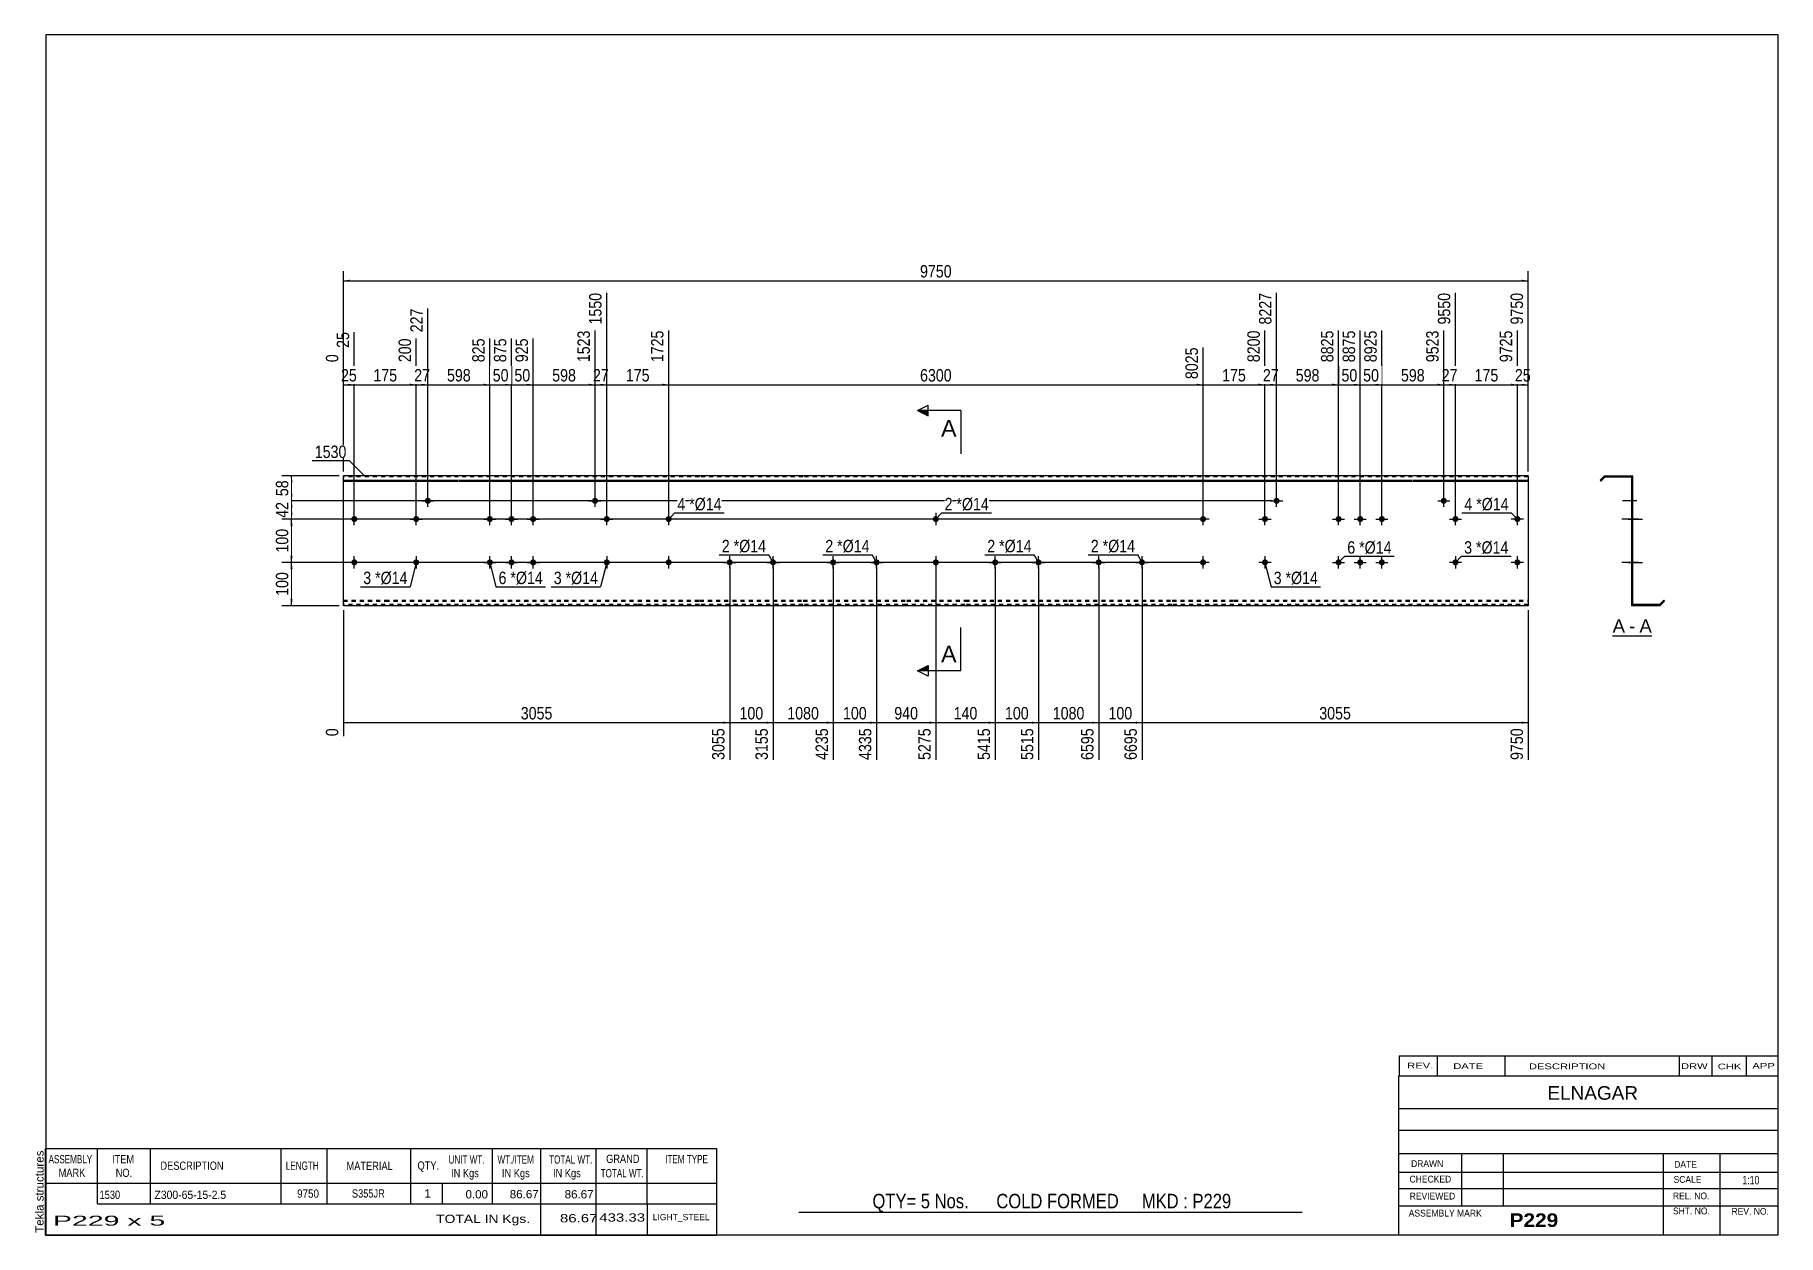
# Model space of a CAD drawing. Header units: millimetres. Extents: x -71 to 331, y -160 to 117.
import ezdxf

# ---------------------------------------------------------------- set-up
doc = ezdxf.new("R2010")
doc.units = ezdxf.units.MM
doc.linetypes.add('DXK_LINE_DOT1', pattern=[1.8814, 0.9407, -0.9407])
doc.styles.add('Arial', font='ARIAL.TTF', dxfattribs={"height": 0.2})
doc.styles.add('Arial Bold', font='ARIALBD.TTF', dxfattribs={"height": 0.2})
doc.styles.add('Arial Narrow', font='ARIALN.TTF', dxfattribs={"height": 0.2})

# ---------------------------------------------------------------- blocks, each defined once
blk = doc.blocks.new('Unknown-629084206-2176')
at = {"color": 5, "linetype": 'Continuous'}
for p, q in [((331.25, 116.75), (-68.75, 116.75)), ((-68.75, 116.75), (-68.75, -160.25)), ((331.25, -160.25), (331.25, 116.75)), ((-68.75, -160.25), (331.25, -160.25))]:
    blk.add_line(p, q, dxfattribs=at)
at = {"color": 174, "linetype": 'Continuous', "style": 'Arial'}
blk.add_text('Tekla structures', height=1.9102, rotation=90, dxfattribs=at).set_placement((-69.25, -159.75))
blk = doc.blocks.new('Unknown-629084206-12 - 1247')
at = {"color": 7, "linetype": 'Continuous'}
blk.add_line((293.04, -21.95), (302.07, -21.95), dxfattribs=at)
at = {"color": 0, "linetype": 'Continuous'}
blk.add_wipeout([(295.89, -21.2), (295.89, -18), (293.04, -18), (293.04, -21.2)], dxfattribs=at)
blk.add_wipeout([(298.27, -21.2), (298.27, -18), (296.85, -18), (296.85, -21.2)], dxfattribs=at)
at = {"color": 96, "linetype": 'Continuous', "style": 'Arial'}
blk.add_text('A', height=3.06, dxfattribs=at).set_placement((293.04, -21.2))
at = {"color": 0, "linetype": 'Continuous'}
blk.add_wipeout([(302.07, -21.2), (302.07, -18), (299.23, -18), (299.23, -21.2)], dxfattribs=at)
at = {"color": 96, "linetype": 'Continuous', "style": 'Arial'}
for s, p in [('-', (296.85, -21.2)), ('A', (299.23, -21.2))]:
    blk.add_text(s, height=3.06, dxfattribs=at).set_placement(p)
blk = doc.blocks.new('Bolt-629084206-1223 - 1203')
at = {"linetype": 'Continuous'}
blk.add_hatch(color=3, dxfattribs=at).paths.add_polyline_path([(18.79, 9.21, -1), (20.19, 9.21, -1)])
at = {"color": 3, "linetype": 'Continuous'}
for p, q in [((18.09, 9.21), (20.89, 9.21)), ((19.49, 7.81), (19.49, 10.61))]:
    blk.add_line(p, q, dxfattribs=at)
blk = doc.blocks.new('Part-629084206-1218 - 1203')
at = {"color": 2, "linetype": 'Continuous'}
for p, q in [((0, -15), (0, 15)), ((9.6, 15), (0, 15)), ((0, 13.94), (9.6, 13.94)), ((0, 13.76), (9.6, 13.76)), ((26.59, 15), (9.7, 15)), ((9.7, 13.94), (26.59, 13.94)), ((9.7, 13.76), (26.59, 13.76)), ((50.88, 15), (26.69, 15)), ((26.69, 13.94), (50.88, 13.94)), ((26.69, 13.76), (50.88, 13.76)), ((67.88, 15), (50.98, 15)), ((50.98, 13.94), (67.88, 13.94)), ((50.98, 13.76), (67.88, 13.76)), ((82.17, 15), (67.98, 15)), ((67.98, 13.94), (82.17, 13.94)), ((67.98, 13.76), (82.17, 13.76)), ((106.07, 15), (82.27, 15)), ((82.27, 13.94), (106.07, 13.94)), ((82.27, 13.76), (106.07, 13.76)), ((129.97, 15), (106.17, 15)), ((106.17, 13.94), (129.97, 13.94)), ((106.17, 13.76), (129.97, 13.76)), ((143.47, 15), (130.07, 15)), ((130.07, 13.94), (143.47, 13.94)), ((130.07, 13.76), (143.47, 13.76)), ((167.37, 15), (143.57, 15)), ((143.57, 13.94), (167.37, 13.94)), ((143.57, 13.76), (167.37, 13.76)), ((191.27, 15), (167.47, 15)), ((167.47, 13.94), (191.27, 13.94)), ((167.47, 13.76), (191.27, 13.76)), ((205.57, 15), (191.37, 15)), ((191.37, 13.94), (205.57, 13.94)), ((191.37, 13.76), (205.57, 13.76)), ((222.56, 15), (205.67, 15)), ((205.67, 13.94), (222.56, 13.94)), ((205.67, 13.76), (222.56, 13.76)), ((246.85, 15), (222.66, 15)), ((222.66, 13.94), (246.85, 13.94)), ((222.66, 13.76), (246.85, 13.76)), ((263.85, 15), (246.95, 15)), ((246.95, 13.94), (263.85, 13.94)), ((246.95, 13.76), (263.85, 13.76)), ((273.54, 15), (263.95, 15)), ((263.95, 13.94), (273.54, 13.94)), ((263.95, 13.76), (273.54, 13.76)), ((273.54, 15), (273.54, -15)), ((9.6, -15), (0, -15)), ((26.59, -15), (9.7, -15)), ((50.88, -15), (26.69, -15)), ((67.88, -15), (50.98, -15)), ((82.17, -15), (67.98, -15)), ((106.07, -15), (82.27, -15)), ((129.97, -15), (106.17, -15)), ((143.47, -15), (130.07, -15)), ((167.37, -15), (143.57, -15)), ((191.27, -15), (167.47, -15)), ((205.57, -15), (191.37, -15)), ((222.56, -15), (205.67, -15)), ((246.85, -15), (222.66, -15)), ((263.85, -15), (246.95, -15)), ((273.54, -15), (263.95, -15))]:
    blk.add_line(p, q, dxfattribs=at)
at = {"color": 7, "linetype": 'DXK_LINE_DOT1'}
for p, q in [((9.6, 14.75), (0, 14.75)), ((26.59, 14.75), (9.7, 14.75)), ((50.88, 14.75), (26.69, 14.75)), ((67.88, 14.75), (50.98, 14.75)), ((82.17, 14.75), (67.98, 14.75)), ((106.07, 14.75), (82.27, 14.75)), ((129.97, 14.75), (106.17, 14.75)), ((143.47, 14.75), (130.07, 14.75)), ((167.37, 14.75), (143.57, 14.75)), ((191.27, 14.75), (167.47, 14.75)), ((205.57, 14.75), (191.37, 14.75)), ((222.56, 14.75), (205.67, 14.75)), ((246.85, 14.75), (222.66, 14.75)), ((263.85, 14.75), (246.95, 14.75)), ((273.54, 14.75), (263.95, 14.75)), ((0, -13.76), (9.6, -13.76)), ((0, -13.94), (9.6, -13.94)), ((9.6, -14.75), (0, -14.75)), ((9.7, -13.76), (26.59, -13.76)), ((9.7, -13.94), (26.59, -13.94)), ((26.59, -14.75), (9.7, -14.75)), ((26.69, -13.76), (50.88, -13.76)), ((26.69, -13.94), (50.88, -13.94)), ((50.88, -14.75), (26.69, -14.75)), ((50.98, -13.76), (67.88, -13.76)), ((50.98, -13.94), (67.88, -13.94)), ((67.88, -14.75), (50.98, -14.75)), ((67.98, -13.76), (82.17, -13.76)), ((67.98, -13.94), (82.17, -13.94)), ((82.17, -14.75), (67.98, -14.75)), ((82.27, -13.76), (106.07, -13.76)), ((82.27, -13.94), (106.07, -13.94)), ((106.07, -14.75), (82.27, -14.75)), ((106.17, -13.76), (129.97, -13.76)), ((106.17, -13.94), (129.97, -13.94)), ((129.97, -14.75), (106.17, -14.75)), ((130.07, -13.76), (143.47, -13.76)), ((130.07, -13.94), (143.47, -13.94)), ((143.47, -14.75), (130.07, -14.75)), ((143.57, -13.76), (167.37, -13.76)), ((143.57, -13.94), (167.37, -13.94)), ((167.37, -14.75), (143.57, -14.75)), ((167.47, -13.76), (191.27, -13.76)), ((167.47, -13.94), (191.27, -13.94)), ((191.27, -14.75), (167.47, -14.75)), ((191.37, -13.76), (205.57, -13.76)), ((191.37, -13.94), (205.57, -13.94)), ((205.57, -14.75), (191.37, -14.75)), ((205.67, -13.76), (222.56, -13.76)), ((205.67, -13.94), (222.56, -13.94)), ((222.56, -14.75), (205.67, -14.75)), ((222.66, -13.76), (246.85, -13.76)), ((222.66, -13.94), (246.85, -13.94)), ((246.85, -14.75), (222.66, -14.75)), ((246.95, -13.76), (263.85, -13.76)), ((246.95, -13.94), (263.85, -13.94)), ((263.85, -14.75), (246.95, -14.75)), ((263.95, -13.76), (273.54, -13.76)), ((263.95, -13.94), (273.54, -13.94)), ((273.54, -14.75), (263.95, -14.75))]:
    blk.add_line(p, q, dxfattribs=at)
blk = doc.blocks.new('Bolt-629084206-1219 - 1203')
at = {"linetype": 'Continuous'}
for points in [[(33.09, 5, -1), (34.49, 5, -1)], [(38.09, 5, -1), (39.49, 5, -1)], [(43.09, 5, -1), (44.49, 5, -1)], [(33.09, -5, -1), (34.49, -5, -1)], [(38.09, -5, -1), (39.49, -5, -1)], [(43.09, -5, -1), (44.49, -5, -1)]]:
    blk.add_hatch(color=3, dxfattribs=at).paths.add_polyline_path(points)
at = {"color": 3, "linetype": 'Continuous'}
for p, q in [((32.39, 5), (35.19, 5)), ((33.79, 3.6), (33.79, 6.4)), ((37.39, 5), (40.19, 5)), ((38.79, 3.6), (38.79, 6.4)), ((42.39, 5), (45.19, 5)), ((43.79, 3.6), (43.79, 6.4)), ((33.79, -6.4), (33.79, -3.6)), ((38.79, -6.4), (38.79, -3.6)), ((43.79, -6.4), (43.79, -3.6)), ((32.39, -5), (35.19, -5)), ((37.39, -5), (40.19, -5)), ((42.39, -5), (45.19, -5))]:
    blk.add_line(p, q, dxfattribs=at)
blk = doc.blocks.new('Bolt-629084206-1220 - 1203')
at = {"linetype": 'Continuous'}
blk.add_hatch(color=3, dxfattribs=at).paths.add_polyline_path([(16.09, 5, -1), (17.49, 5, -1)])
at = {"color": 3, "linetype": 'Continuous'}
for p, q in [((15.39, 5), (18.19, 5)), ((16.79, 3.6), (16.79, 6.4))]:
    blk.add_line(p, q, dxfattribs=at)
blk = doc.blocks.new('Bolt-629084206-1221 - 1203')
at = {"linetype": 'Continuous'}
blk.add_hatch(color=3, dxfattribs=at).paths.add_polyline_path([(17.49, -5, -1), (16.09, -5, -1)])
at = {"color": 3, "linetype": 'Continuous'}
for p, q in [((16.79, -3.6), (16.79, -6.4)), ((18.19, -5), (15.39, -5))]:
    blk.add_line(p, q, dxfattribs=at)
blk = doc.blocks.new('Bolt-629084206-1222 - 1203')
at = {"linetype": 'Continuous'}
blk.add_hatch(color=3, dxfattribs=at).paths.add_polyline_path([(57.38, 9.21, -1), (58.78, 9.21, -1)])
at = {"color": 3, "linetype": 'Continuous'}
for p, q in [((56.68, 9.21), (59.48, 9.21)), ((58.08, 7.81), (58.08, 10.61))]:
    blk.add_line(p, q, dxfattribs=at)
blk = doc.blocks.new('Bolt-629084206-1224 - 1203')
at = {"linetype": 'Continuous'}
for points in [[(89.17, -4.3, -1), (89.17, -5.7, -1)], [(99.17, -4.3, -1), (99.17, -5.7, -1)]]:
    blk.add_hatch(color=3, dxfattribs=at).paths.add_polyline_path(points)
at = {"color": 3, "linetype": 'Continuous'}
for p, q in [((89.17, -6.4), (89.17, -3.6)), ((99.17, -6.4), (99.17, -3.6)), ((87.77, -5), (90.57, -5)), ((97.77, -5), (100.57, -5))]:
    blk.add_line(p, q, dxfattribs=at)
blk = doc.blocks.new('Bolt-629084206-1225 - 1203')
at = {"linetype": 'Continuous'}
for points in [[(113.07, -4.3, -1), (113.07, -5.7, -1)], [(123.07, -4.3, -1), (123.07, -5.7, -1)]]:
    blk.add_hatch(color=3, dxfattribs=at).paths.add_polyline_path(points)
at = {"color": 3, "linetype": 'Continuous'}
for p, q in [((113.07, -6.4), (113.07, -3.6)), ((123.07, -6.4), (123.07, -3.6)), ((111.67, -5), (114.47, -5)), ((121.67, -5), (124.47, -5))]:
    blk.add_line(p, q, dxfattribs=at)
blk = doc.blocks.new('Bolt-629084206-1226 - 1203')
at = {"linetype": 'Continuous'}
for points in [[(150.47, -4.3, -1), (150.47, -5.7, -1)], [(160.47, -4.3, -1), (160.47, -5.7, -1)]]:
    blk.add_hatch(color=3, dxfattribs=at).paths.add_polyline_path(points)
at = {"color": 3, "linetype": 'Continuous'}
for p, q in [((150.47, -6.4), (150.47, -3.6)), ((160.47, -6.4), (160.47, -3.6)), ((149.07, -5), (151.87, -5)), ((159.07, -5), (161.87, -5))]:
    blk.add_line(p, q, dxfattribs=at)
blk = doc.blocks.new('Bolt-629084206-1227 - 1203')
at = {"linetype": 'Continuous'}
for points in [[(174.37, -4.3, -1), (174.37, -5.7, -1)], [(184.37, -4.3, -1), (184.37, -5.7, -1)]]:
    blk.add_hatch(color=3, dxfattribs=at).paths.add_polyline_path(points)
at = {"color": 3, "linetype": 'Continuous'}
for p, q in [((174.37, -6.4), (174.37, -3.6)), ((184.37, -6.4), (184.37, -3.6)), ((172.97, -5), (175.77, -5)), ((182.97, -5), (185.77, -5))]:
    blk.add_line(p, q, dxfattribs=at)
blk = doc.blocks.new('Bolt-629084206-1228 - 1203')
at = {"linetype": 'Continuous'}
blk.add_hatch(color=3, dxfattribs=at).paths.add_polyline_path([(60.08, 5, -1), (61.48, 5, -1)])
at = {"color": 3, "linetype": 'Continuous'}
for p, q in [((59.38, 5), (62.18, 5)), ((60.78, 3.6), (60.78, 6.4))]:
    blk.add_line(p, q, dxfattribs=at)
blk = doc.blocks.new('Bolt-629084206-1229 - 1203')
at = {"linetype": 'Continuous'}
blk.add_hatch(color=3, dxfattribs=at).paths.add_polyline_path([(61.48, -5, -1), (60.08, -5, -1)])
at = {"color": 3, "linetype": 'Continuous'}
for p, q in [((60.78, -3.6), (60.78, -6.4)), ((62.18, -5), (59.38, -5))]:
    blk.add_line(p, q, dxfattribs=at)
blk = doc.blocks.new('Bolt-629084206-1230 - 1203')
at = {"linetype": 'Continuous'}
for points in [[(1.8, 5, -1), (3.2, 5, -1)], [(74.38, 5, -1), (75.78, 5, -1)]]:
    blk.add_hatch(color=3, dxfattribs=at).paths.add_polyline_path(points)
at = {"color": 3, "linetype": 'Continuous'}
for p, q in [((3.9, 5), (1.1, 5)), ((2.5, 3.6), (2.5, 6.4)), ((76.48, 5), (73.68, 5)), ((75.08, 3.6), (75.08, 6.4))]:
    blk.add_line(p, q, dxfattribs=at)
blk = doc.blocks.new('Bolt-629084206-1231 - 1203')
at = {"linetype": 'Continuous'}
for points in [[(1.8, -5, -1), (3.2, -5, -1)], [(74.38, -5, -1), (75.78, -5, -1)]]:
    blk.add_hatch(color=3, dxfattribs=at).paths.add_polyline_path(points)
at = {"color": 3, "linetype": 'Continuous'}
for p, q in [((2.5, -6.4), (2.5, -3.6)), ((75.08, -6.4), (75.08, -3.6)), ((3.9, -5), (1.1, -5)), ((76.48, -5), (73.68, -5))]:
    blk.add_line(p, q, dxfattribs=at)
blk = doc.blocks.new('Bolt-629084206-1232 - 1203')
at = {"linetype": 'Continuous'}
for points in [[(229.06, 5, -1), (230.46, 5, -1)], [(234.06, 5, -1), (235.46, 5, -1)], [(239.06, 5, -1), (240.46, 5, -1)], [(229.06, -5, -1), (230.46, -5, -1)], [(234.06, -5, -1), (235.46, -5, -1)], [(239.06, -5, -1), (240.46, -5, -1)]]:
    blk.add_hatch(color=3, dxfattribs=at).paths.add_polyline_path(points)
at = {"color": 3, "linetype": 'Continuous'}
for p, q in [((228.36, 5), (231.16, 5)), ((229.76, 3.6), (229.76, 6.4)), ((233.36, 5), (236.16, 5)), ((234.76, 3.6), (234.76, 6.4)), ((238.36, 5), (241.16, 5)), ((239.76, 3.6), (239.76, 6.4)), ((229.76, -6.4), (229.76, -3.6)), ((234.76, -6.4), (234.76, -3.6)), ((239.76, -6.4), (239.76, -3.6)), ((228.36, -5), (231.16, -5)), ((233.36, -5), (236.16, -5)), ((238.36, -5), (241.16, -5))]:
    blk.add_line(p, q, dxfattribs=at)
blk = doc.blocks.new('Bolt-629084206-1233 - 1203')
at = {"linetype": 'Continuous'}
blk.add_hatch(color=3, dxfattribs=at).paths.add_polyline_path([(214.76, 9.21, -1), (216.16, 9.21, -1)])
at = {"color": 3, "linetype": 'Continuous'}
for p, q in [((214.06, 9.21), (216.86, 9.21)), ((215.46, 7.81), (215.46, 10.61))]:
    blk.add_line(p, q, dxfattribs=at)
blk = doc.blocks.new('Bolt-629084206-1234 - 1203')
at = {"linetype": 'Continuous'}
blk.add_hatch(color=3, dxfattribs=at).paths.add_polyline_path([(212.06, 5, -1), (213.46, 5, -1)])
at = {"color": 3, "linetype": 'Continuous'}
for p, q in [((211.36, 5), (214.16, 5)), ((212.76, 3.6), (212.76, 6.4))]:
    blk.add_line(p, q, dxfattribs=at)
blk = doc.blocks.new('Bolt-629084206-1235 - 1203')
at = {"linetype": 'Continuous'}
blk.add_hatch(color=3, dxfattribs=at).paths.add_polyline_path([(213.46, -5, -1), (212.06, -5, -1)])
at = {"color": 3, "linetype": 'Continuous'}
for p, q in [((212.76, -3.6), (212.76, -6.4)), ((214.16, -5), (211.36, -5))]:
    blk.add_line(p, q, dxfattribs=at)
blk = doc.blocks.new('Bolt-629084206-1236 - 1203')
at = {"linetype": 'Continuous'}
blk.add_hatch(color=3, dxfattribs=at).paths.add_polyline_path([(253.35, 9.21, -1), (254.75, 9.21, -1)])
at = {"color": 3, "linetype": 'Continuous'}
for p, q in [((252.65, 9.21), (255.45, 9.21)), ((254.05, 7.81), (254.05, 10.61))]:
    blk.add_line(p, q, dxfattribs=at)
blk = doc.blocks.new('Bolt-629084206-1237 - 1203')
at = {"linetype": 'Continuous'}
blk.add_hatch(color=3, dxfattribs=at).paths.add_polyline_path([(256.05, 5, -1), (257.45, 5, -1)])
at = {"color": 3, "linetype": 'Continuous'}
for p, q in [((255.35, 5), (258.15, 5)), ((256.75, 3.6), (256.75, 6.4))]:
    blk.add_line(p, q, dxfattribs=at)
blk = doc.blocks.new('Bolt-629084206-1238 - 1203')
at = {"linetype": 'Continuous'}
blk.add_hatch(color=3, dxfattribs=at).paths.add_polyline_path([(257.45, -5, -1), (256.05, -5, -1)])
at = {"color": 3, "linetype": 'Continuous'}
for p, q in [((256.75, -3.6), (256.75, -6.4)), ((258.15, -5), (255.35, -5))]:
    blk.add_line(p, q, dxfattribs=at)
blk = doc.blocks.new('Bolt-629084206-1239 - 1203')
at = {"linetype": 'Continuous'}
for points in [[(197.77, 5, -1), (199.17, 5, -1)], [(270.34, 5, -1), (271.74, 5, -1)]]:
    blk.add_hatch(color=3, dxfattribs=at).paths.add_polyline_path(points)
at = {"color": 3, "linetype": 'Continuous'}
for p, q in [((199.87, 5), (197.07, 5)), ((198.47, 3.6), (198.47, 6.4)), ((272.44, 5), (269.64, 5)), ((271.04, 3.6), (271.04, 6.4))]:
    blk.add_line(p, q, dxfattribs=at)
blk = doc.blocks.new('Bolt-629084206-1240 - 1203')
at = {"linetype": 'Continuous'}
for points in [[(197.77, -5, -1), (199.17, -5, -1)], [(270.34, -5, -1), (271.74, -5, -1)]]:
    blk.add_hatch(color=3, dxfattribs=at).paths.add_polyline_path(points)
at = {"color": 3, "linetype": 'Continuous'}
for p, q in [((198.47, -6.4), (198.47, -3.6)), ((271.04, -6.4), (271.04, -3.6)), ((199.87, -5), (197.07, -5)), ((272.44, -5), (269.64, -5))]:
    blk.add_line(p, q, dxfattribs=at)
blk = doc.blocks.new('Bolt-629084206-1241 - 1203')
at = {"linetype": 'Continuous'}
for points in [[(137.47, 5, -1), (136.07, 5, -1)], [(137.47, -5, -1), (136.07, -5, -1)]]:
    blk.add_hatch(color=3, dxfattribs=at).paths.add_polyline_path(points)
at = {"color": 3, "linetype": 'Continuous'}
for p, q in [((138.17, 5), (135.37, 5)), ((136.77, 6.4), (136.77, 3.6)), ((136.77, -3.6), (136.77, -6.4)), ((138.17, -5), (135.37, -5))]:
    blk.add_line(p, q, dxfattribs=at)
blk = doc.blocks.new('Bolt-629084206-1264 - 1247')
at = {"linetype": 'Continuous'}
blk.add_hatch(color=3, dxfattribs=at).paths.add_polyline_path([(297.43, 9.91), (297.43, 8.51), (297.68, 8.51), (297.68, 9.91)])
at = {"color": 3, "linetype": 'Continuous'}
for p, q in [((298.63, 9.21), (295.33, 9.21)), ((297.68, 9.91), (297.43, 9.91)), ((297.68, 8.51), (297.43, 8.51))]:
    blk.add_line(p, q, dxfattribs=at)
blk = doc.blocks.new('Part-629084206-1249 - 1247')
at = {"color": 2, "linetype": 'Continuous'}
for p, q in [((291.18, 15), (290.12, 13.94)), ((290.12, 13.94), (290.3, 13.76)), ((290.3, 13.76), (291.29, 14.75)), ((291.18, 15), (297.68, 15)), ((291.29, 14.75), (297.43, 14.75)), ((297.43, 14.75), (297.43, -15)), ((297.68, -14.75), (297.68, 15)), ((303.93, -15), (297.43, -15)), ((303.83, -14.75), (297.68, -14.75)), ((304.82, -13.76), (303.83, -14.75)), ((303.93, -15), (304.99, -13.94)), ((304.99, -13.94), (304.82, -13.76))]:
    blk.add_line(p, q, dxfattribs=at)
blk = doc.blocks.new('Bolt-629084206-1250 - 1247')
at = {"linetype": 'Continuous'}
for points in [[(297.43, 5.7), (297.43, 4.3), (297.68, 4.3), (297.68, 5.7)], [(297.43, 5.7), (297.43, 4.3), (297.68, 4.3), (297.68, 5.7)], [(297.43, 5.7), (297.43, 4.3), (297.68, 4.3), (297.68, 5.7)], [(297.43, -4.3), (297.43, -5.7), (297.68, -5.7), (297.68, -4.3)], [(297.43, -4.3), (297.43, -5.7), (297.68, -5.7), (297.68, -4.3)], [(297.43, -4.3), (297.43, -5.7), (297.68, -5.7), (297.68, -4.3)]]:
    blk.add_hatch(color=3, dxfattribs=at).paths.add_polyline_path(points)
at = {"color": 3, "linetype": 'Continuous'}
for p, q in [((298.98, 5), (295.18, 5)), ((298.98, 5), (295.18, 5)), ((298.98, 5), (295.18, 5)), ((297.68, 5.7), (297.43, 5.7)), ((297.68, 5.7), (297.43, 5.7)), ((297.68, 5.7), (297.43, 5.7)), ((297.68, 4.3), (297.43, 4.3)), ((297.68, 4.3), (297.43, 4.3)), ((297.68, 4.3), (297.43, 4.3)), ((298.98, -5), (295.18, -5)), ((298.98, -5), (295.18, -5)), ((298.98, -5), (295.18, -5)), ((297.68, -4.3), (297.43, -4.3)), ((297.68, -4.3), (297.43, -4.3)), ((297.68, -4.3), (297.43, -4.3)), ((297.68, -5.7), (297.43, -5.7)), ((297.68, -5.7), (297.43, -5.7)), ((297.68, -5.7), (297.43, -5.7))]:
    blk.add_line(p, q, dxfattribs=at)
blk = doc.blocks.new('Bolt-629084206-1251 - 1247')
at = {"linetype": 'Continuous'}
blk.add_hatch(color=3, dxfattribs=at).paths.add_polyline_path([(297.43, 5.7), (297.43, 4.3), (297.68, 4.3), (297.68, 5.7)])
at = {"color": 3, "linetype": 'Continuous'}
for p, q in [((298.63, 5), (295.33, 5)), ((297.68, 5.7), (297.43, 5.7)), ((297.68, 4.3), (297.43, 4.3))]:
    blk.add_line(p, q, dxfattribs=at)
blk = doc.blocks.new('Bolt-629084206-1252 - 1247')
at = {"linetype": 'Continuous'}
blk.add_hatch(color=3, dxfattribs=at).paths.add_polyline_path([(297.68, -5.7), (297.68, -4.3), (297.43, -4.3), (297.43, -5.7)])
at = {"color": 3, "linetype": 'Continuous'}
for p, q in [((297.68, -4.3), (297.43, -4.3)), ((298.48, -5), (297.43, -5)), ((297.68, -5.7), (297.43, -5.7))]:
    blk.add_line(p, q, dxfattribs=at)
blk = doc.blocks.new('Bolt-629084206-1253 - 1247')
at = {"linetype": 'Continuous'}
blk.add_hatch(color=3, dxfattribs=at).paths.add_polyline_path([(297.43, 9.91), (297.43, 8.51), (297.68, 8.51), (297.68, 9.91)])
at = {"color": 3, "linetype": 'Continuous'}
for p, q in [((298.63, 9.21), (295.33, 9.21)), ((297.68, 9.91), (297.43, 9.91)), ((297.68, 8.51), (297.43, 8.51))]:
    blk.add_line(p, q, dxfattribs=at)
blk = doc.blocks.new('Bolt-629084206-1254 - 1247')
at = {"linetype": 'Continuous'}
blk.add_hatch(color=3, dxfattribs=at).paths.add_polyline_path([(297.43, 9.91), (297.43, 8.51), (297.68, 8.51), (297.68, 9.91)])
at = {"color": 3, "linetype": 'Continuous'}
for p, q in [((298.63, 9.21), (295.33, 9.21)), ((297.68, 9.91), (297.43, 9.91)), ((297.68, 8.51), (297.43, 8.51))]:
    blk.add_line(p, q, dxfattribs=at)
blk = doc.blocks.new('Bolt-629084206-1255 - 1247')
at = {"linetype": 'Continuous'}
blk.add_hatch(color=3, dxfattribs=at).paths.add_polyline_path([(297.68, -5.7), (297.68, -4.3), (297.43, -4.3), (297.43, -5.7)])
blk.add_hatch(color=3, dxfattribs=at).paths.add_polyline_path([(297.68, -5.7), (297.68, -4.3), (297.43, -4.3), (297.43, -5.7)])
at = {"color": 3, "linetype": 'Continuous'}
for p, q in [((296.68, -5), (299.43, -5)), ((296.68, -5), (299.43, -5)), ((297.43, -4.3), (297.68, -4.3)), ((297.43, -4.3), (297.68, -4.3)), ((297.43, -5.7), (297.68, -5.7)), ((297.43, -5.7), (297.68, -5.7))]:
    blk.add_line(p, q, dxfattribs=at)
blk = doc.blocks.new('Bolt-629084206-1256 - 1247')
at = {"linetype": 'Continuous'}
blk.add_hatch(color=3, dxfattribs=at).paths.add_polyline_path([(297.68, -5.7), (297.68, -4.3), (297.43, -4.3), (297.43, -5.7)])
blk.add_hatch(color=3, dxfattribs=at).paths.add_polyline_path([(297.68, -5.7), (297.68, -4.3), (297.43, -4.3), (297.43, -5.7)])
at = {"color": 3, "linetype": 'Continuous'}
for p, q in [((296.68, -5), (299.43, -5)), ((296.68, -5), (299.43, -5)), ((297.43, -4.3), (297.68, -4.3)), ((297.43, -4.3), (297.68, -4.3)), ((297.43, -5.7), (297.68, -5.7)), ((297.43, -5.7), (297.68, -5.7))]:
    blk.add_line(p, q, dxfattribs=at)
blk = doc.blocks.new('Bolt-629084206-1257 - 1247')
at = {"linetype": 'Continuous'}
blk.add_hatch(color=3, dxfattribs=at).paths.add_polyline_path([(297.68, -5.7), (297.68, -4.3), (297.43, -4.3), (297.43, -5.7)])
blk.add_hatch(color=3, dxfattribs=at).paths.add_polyline_path([(297.68, -5.7), (297.68, -4.3), (297.43, -4.3), (297.43, -5.7)])
at = {"color": 3, "linetype": 'Continuous'}
for p, q in [((296.68, -5), (299.43, -5)), ((296.68, -5), (299.43, -5)), ((297.43, -4.3), (297.68, -4.3)), ((297.43, -4.3), (297.68, -4.3)), ((297.43, -5.7), (297.68, -5.7)), ((297.43, -5.7), (297.68, -5.7))]:
    blk.add_line(p, q, dxfattribs=at)
blk = doc.blocks.new('Bolt-629084206-1258 - 1247')
at = {"linetype": 'Continuous'}
blk.add_hatch(color=3, dxfattribs=at).paths.add_polyline_path([(297.68, -5.7), (297.68, -4.3), (297.43, -4.3), (297.43, -5.7)])
blk.add_hatch(color=3, dxfattribs=at).paths.add_polyline_path([(297.68, -5.7), (297.68, -4.3), (297.43, -4.3), (297.43, -5.7)])
at = {"color": 3, "linetype": 'Continuous'}
for p, q in [((296.68, -5), (299.43, -5)), ((296.68, -5), (299.43, -5)), ((297.43, -4.3), (297.68, -4.3)), ((297.43, -4.3), (297.68, -4.3)), ((297.43, -5.7), (297.68, -5.7)), ((297.43, -5.7), (297.68, -5.7))]:
    blk.add_line(p, q, dxfattribs=at)
blk = doc.blocks.new('Bolt-629084206-1259 - 1247')
at = {"linetype": 'Continuous'}
blk.add_hatch(color=3, dxfattribs=at).paths.add_polyline_path([(297.43, 5.7), (297.43, 4.3), (297.68, 4.3), (297.68, 5.7)])
at = {"color": 3, "linetype": 'Continuous'}
for p, q in [((298.63, 5), (295.33, 5)), ((297.68, 5.7), (297.43, 5.7)), ((297.68, 4.3), (297.43, 4.3))]:
    blk.add_line(p, q, dxfattribs=at)
blk = doc.blocks.new('Bolt-629084206-1260 - 1247')
at = {"linetype": 'Continuous'}
blk.add_hatch(color=3, dxfattribs=at).paths.add_polyline_path([(297.68, -5.7), (297.68, -4.3), (297.43, -4.3), (297.43, -5.7)])
at = {"color": 3, "linetype": 'Continuous'}
for p, q in [((297.68, -4.3), (297.43, -4.3)), ((298.48, -5), (297.43, -5)), ((297.68, -5.7), (297.43, -5.7))]:
    blk.add_line(p, q, dxfattribs=at)
blk = doc.blocks.new('Bolt-629084206-1261 - 1247')
at = {"linetype": 'Continuous'}
blk.add_hatch(color=3, dxfattribs=at).paths.add_polyline_path([(297.43, 5.7), (297.43, 4.3), (297.68, 4.3), (297.68, 5.7)])
blk.add_hatch(color=3, dxfattribs=at).paths.add_polyline_path([(297.43, 5.7), (297.43, 4.3), (297.68, 4.3), (297.68, 5.7)])
at = {"color": 3, "linetype": 'Continuous'}
for p, q in [((296.63, 5), (299.93, 5)), ((296.63, 5), (299.93, 5)), ((297.43, 5.7), (297.68, 5.7)), ((297.43, 5.7), (297.68, 5.7)), ((297.43, 4.3), (297.68, 4.3)), ((297.43, 4.3), (297.68, 4.3))]:
    blk.add_line(p, q, dxfattribs=at)
blk = doc.blocks.new('Bolt-629084206-1262 - 1247')
at = {"linetype": 'Continuous'}
blk.add_hatch(color=3, dxfattribs=at).paths.add_polyline_path([(297.43, -4.3), (297.43, -5.7), (297.68, -5.7), (297.68, -4.3)])
blk.add_hatch(color=3, dxfattribs=at).paths.add_polyline_path([(297.43, -4.3), (297.43, -5.7), (297.68, -5.7), (297.68, -4.3)])
at = {"color": 3, "linetype": 'Continuous'}
for p, q in [((296.63, -5), (299.93, -5)), ((296.63, -5), (299.93, -5)), ((297.43, -4.3), (297.68, -4.3)), ((297.43, -4.3), (297.68, -4.3)), ((297.43, -5.7), (297.68, -5.7)), ((297.43, -5.7), (297.68, -5.7))]:
    blk.add_line(p, q, dxfattribs=at)
blk = doc.blocks.new('Bolt-629084206-1263 - 1247')
at = {"linetype": 'Continuous'}
for points in [[(297.43, 5.7), (297.43, 4.3), (297.68, 4.3), (297.68, 5.7)], [(297.43, 5.7), (297.43, 4.3), (297.68, 4.3), (297.68, 5.7)], [(297.43, 5.7), (297.43, 4.3), (297.68, 4.3), (297.68, 5.7)], [(297.43, -4.3), (297.43, -5.7), (297.68, -5.7), (297.68, -4.3)], [(297.43, -4.3), (297.43, -5.7), (297.68, -5.7), (297.68, -4.3)], [(297.43, -4.3), (297.43, -5.7), (297.68, -5.7), (297.68, -4.3)]]:
    blk.add_hatch(color=3, dxfattribs=at).paths.add_polyline_path(points)
at = {"color": 3, "linetype": 'Continuous'}
for p, q in [((298.98, 5), (295.18, 5)), ((298.98, 5), (295.18, 5)), ((298.98, 5), (295.18, 5)), ((297.68, 5.7), (297.43, 5.7)), ((297.68, 5.7), (297.43, 5.7)), ((297.68, 5.7), (297.43, 5.7)), ((297.68, 4.3), (297.43, 4.3)), ((297.68, 4.3), (297.43, 4.3)), ((297.68, 4.3), (297.43, 4.3)), ((298.98, -5), (295.18, -5)), ((298.98, -5), (295.18, -5)), ((298.98, -5), (295.18, -5)), ((297.68, -4.3), (297.43, -4.3)), ((297.68, -4.3), (297.43, -4.3)), ((297.68, -4.3), (297.43, -4.3)), ((297.68, -5.7), (297.43, -5.7)), ((297.68, -5.7), (297.43, -5.7)), ((297.68, -5.7), (297.43, -5.7))]:
    blk.add_line(p, q, dxfattribs=at)
blk = doc.blocks.new('Bolt-629084206-1265 - 1247')
at = {"linetype": 'Continuous'}
blk.add_hatch(color=3, dxfattribs=at).paths.add_polyline_path([(297.43, 5.7), (297.43, 4.3), (297.68, 4.3), (297.68, 5.7)])
at = {"color": 3, "linetype": 'Continuous'}
for p, q in [((298.63, 5), (295.33, 5)), ((297.68, 5.7), (297.43, 5.7)), ((297.68, 4.3), (297.43, 4.3))]:
    blk.add_line(p, q, dxfattribs=at)
blk = doc.blocks.new('Bolt-629084206-1266 - 1247')
at = {"linetype": 'Continuous'}
blk.add_hatch(color=3, dxfattribs=at).paths.add_polyline_path([(297.68, -5.7), (297.68, -4.3), (297.43, -4.3), (297.43, -5.7)])
at = {"color": 3, "linetype": 'Continuous'}
for p, q in [((297.68, -4.3), (297.43, -4.3)), ((298.48, -5), (297.43, -5)), ((297.68, -5.7), (297.43, -5.7))]:
    blk.add_line(p, q, dxfattribs=at)
blk = doc.blocks.new('Bolt-629084206-1267 - 1247')
at = {"linetype": 'Continuous'}
blk.add_hatch(color=3, dxfattribs=at).paths.add_polyline_path([(297.43, 9.91), (297.43, 8.51), (297.68, 8.51), (297.68, 9.91)])
at = {"color": 3, "linetype": 'Continuous'}
for p, q in [((298.63, 9.21), (295.33, 9.21)), ((297.68, 9.91), (297.43, 9.91)), ((297.68, 8.51), (297.43, 8.51))]:
    blk.add_line(p, q, dxfattribs=at)
blk = doc.blocks.new('Bolt-629084206-1268 - 1247')
at = {"linetype": 'Continuous'}
blk.add_hatch(color=3, dxfattribs=at).paths.add_polyline_path([(297.43, 5.7), (297.43, 4.3), (297.68, 4.3), (297.68, 5.7)])
at = {"color": 3, "linetype": 'Continuous'}
for p, q in [((298.63, 5), (295.33, 5)), ((297.68, 5.7), (297.43, 5.7)), ((297.68, 4.3), (297.43, 4.3))]:
    blk.add_line(p, q, dxfattribs=at)
blk = doc.blocks.new('Bolt-629084206-1269 - 1247')
at = {"linetype": 'Continuous'}
blk.add_hatch(color=3, dxfattribs=at).paths.add_polyline_path([(297.68, -5.7), (297.68, -4.3), (297.43, -4.3), (297.43, -5.7)])
at = {"color": 3, "linetype": 'Continuous'}
for p, q in [((297.68, -4.3), (297.43, -4.3)), ((298.48, -5), (297.43, -5)), ((297.68, -5.7), (297.43, -5.7))]:
    blk.add_line(p, q, dxfattribs=at)
blk = doc.blocks.new('Bolt-629084206-1270 - 1247')
at = {"linetype": 'Continuous'}
blk.add_hatch(color=3, dxfattribs=at).paths.add_polyline_path([(297.43, 5.7), (297.43, 4.3), (297.68, 4.3), (297.68, 5.7)])
blk.add_hatch(color=3, dxfattribs=at).paths.add_polyline_path([(297.43, 5.7), (297.43, 4.3), (297.68, 4.3), (297.68, 5.7)])
at = {"color": 3, "linetype": 'Continuous'}
for p, q in [((296.63, 5), (299.93, 5)), ((296.63, 5), (299.93, 5)), ((297.43, 5.7), (297.68, 5.7)), ((297.43, 5.7), (297.68, 5.7)), ((297.43, 4.3), (297.68, 4.3)), ((297.43, 4.3), (297.68, 4.3))]:
    blk.add_line(p, q, dxfattribs=at)
blk = doc.blocks.new('Bolt-629084206-1271 - 1247')
at = {"linetype": 'Continuous'}
blk.add_hatch(color=3, dxfattribs=at).paths.add_polyline_path([(297.43, -4.3), (297.43, -5.7), (297.68, -5.7), (297.68, -4.3)])
blk.add_hatch(color=3, dxfattribs=at).paths.add_polyline_path([(297.43, -4.3), (297.43, -5.7), (297.68, -5.7), (297.68, -4.3)])
at = {"color": 3, "linetype": 'Continuous'}
for p, q in [((296.63, -5), (299.93, -5)), ((296.63, -5), (299.93, -5)), ((297.43, -4.3), (297.68, -4.3)), ((297.43, -4.3), (297.68, -4.3)), ((297.43, -5.7), (297.68, -5.7)), ((297.43, -5.7), (297.68, -5.7))]:
    blk.add_line(p, q, dxfattribs=at)
blk = doc.blocks.new('Bolt-629084206-1272 - 1247')
at = {"linetype": 'Continuous'}
for points in [[(297.68, 4.3), (297.68, 5.7), (297.43, 5.7), (297.43, 4.3)], [(297.68, -5.7), (297.68, -4.3), (297.43, -4.3), (297.43, -5.7)]]:
    blk.add_hatch(color=3, dxfattribs=at).paths.add_polyline_path(points)
at = {"color": 3, "linetype": 'Continuous'}
for p, q in [((297.68, 5), (295.43, 5)), ((297.68, 5.7), (297.43, 5.7)), ((297.68, 4.3), (297.43, 4.3)), ((297.68, -5), (295.43, -5)), ((297.68, -4.3), (297.43, -4.3)), ((297.68, -5.7), (297.43, -5.7))]:
    blk.add_line(p, q, dxfattribs=at)
blk = doc.blocks.new('StraightDimension-629084206-1293 - 1203')
at = {"linetype": 'Continuous'}
blk.add_hatch(color=7, dxfattribs=at).paths.add_polyline_path([(269.54, 36.25), (271.04, 36), (269.54, 35.75)])
at = {"color": 7, "linetype": 'Continuous'}
for p, q in [((256.75, 6), (256.75, 57.21)), ((271.04, 6), (271.04, 48.51)), ((256.75, 36), (271.04, 36))]:
    blk.add_line(p, q, dxfattribs=at)
at = {"color": 0}
blk.add_wipeout([(267.24, 36.15), (267.24, 40.35), (260.56, 40.35), (260.56, 36.15)], dxfattribs=at)
at = {"color": 0, "linetype": 'Continuous'}
blk.add_wipeout([(270.44, 49.11), (266.24, 49.11), (266.24, 40.6), (270.44, 40.6)], dxfattribs=at)
at = {"color": 3, "linetype": 'Continuous', "style": 'Arial Narrow'}
blk.add_text('9725', height=2.863, rotation=90.0002, dxfattribs=at).set_placement((269.84, 41.2))
at = {"color": 3, "style": 'Arial Narrow'}
blk.add_text('175', height=2.863, dxfattribs=at).set_placement((261.16, 36.75))
blk = doc.blocks.new('StraightDimension-629084206-1303 - 1203')
at = {"linetype": 'Continuous'}
blk.add_hatch(color=7, dxfattribs=at).paths.add_polyline_path([(59.28, 36.25), (60.78, 36), (59.28, 35.75)])
at = {"color": 7, "linetype": 'Continuous'}
for p, q in [((60.78, 6), (60.78, 57.21)), ((58.08, 10.21), (58.08, 48.51)), ((58.08, 36), (60.78, 36))]:
    blk.add_line(p, q, dxfattribs=at)
at = {"color": 0, "linetype": 'Continuous'}
blk.add_wipeout([(60.18, 57.81), (55.98, 57.81), (55.98, 49.3), (60.18, 49.3)], dxfattribs=at)
at = {"color": 0}
blk.add_wipeout([(61.86, 36.15), (61.86, 40.35), (57, 40.35), (57, 36.15)], dxfattribs=at)
at = {"color": 3, "linetype": 'Continuous', "style": 'Arial Narrow'}
blk.add_text('1550', height=2.863, rotation=90.0002, dxfattribs=at).set_placement((59.58, 49.9))
at = {"color": 3, "style": 'Arial Narrow'}
blk.add_text('27', height=2.863, dxfattribs=at).set_placement((57.6, 36.75))
blk = doc.blocks.new('StraightDimension-629084206-1297 - 1203')
at = {"linetype": 'Continuous'}
blk.add_hatch(color=7, dxfattribs=at).paths.add_polyline_path([(233.26, 36.25), (234.76, 36), (233.26, 35.75)])
at = {"color": 7, "linetype": 'Continuous'}
for p, q in [((229.76, 6), (229.76, 48.51)), ((234.76, 6), (234.76, 48.51)), ((229.76, 36), (234.76, 36))]:
    blk.add_line(p, q, dxfattribs=at)
at = {"color": 0}
blk.add_wipeout([(234.68, 36.15), (234.68, 40.35), (229.83, 40.35), (229.83, 36.15)], dxfattribs=at)
at = {"color": 0, "linetype": 'Continuous'}
blk.add_wipeout([(234.16, 49.11), (229.96, 49.11), (229.96, 40.6), (234.16, 40.6)], dxfattribs=at)
at = {"color": 3, "linetype": 'Continuous', "style": 'Arial Narrow'}
blk.add_text('8875', height=2.863, rotation=90.0002, dxfattribs=at).set_placement((233.56, 41.2))
at = {"color": 3, "style": 'Arial Narrow'}
blk.add_text('50', height=2.863, dxfattribs=at).set_placement((230.43, 36.75))
blk = doc.blocks.new('StraightDimension-629084206-1292 - 1203')
at = {"linetype": 'Continuous'}
blk.add_hatch(color=7, dxfattribs=at).paths.add_polyline_path([(272.04, 36.25), (273.54, 36), (272.04, 35.75)])
at = {"color": 7, "linetype": 'Continuous'}
for p, q in [((273.54, 16), (273.54, 57.21)), ((271.04, 6), (271.04, 48.51)), ((271.04, 36), (273.54, 36))]:
    blk.add_line(p, q, dxfattribs=at)
at = {"color": 0, "linetype": 'Continuous'}
blk.add_wipeout([(272.94, 57.81), (268.74, 57.81), (268.74, 49.3), (272.94, 49.3)], dxfattribs=at)
at = {"color": 0}
blk.add_wipeout([(274.72, 36.15), (274.72, 40.35), (269.87, 40.35), (269.87, 36.15)], dxfattribs=at)
at = {"color": 3, "linetype": 'Continuous', "style": 'Arial Narrow'}
blk.add_text('9750', height=2.863, rotation=90.0002, dxfattribs=at).set_placement((272.34, 49.9))
at = {"color": 3, "style": 'Arial Narrow'}
blk.add_text('25', height=2.863, dxfattribs=at).set_placement((270.47, 36.75))
blk = doc.blocks.new('StraightDimension-629084206-1301 - 1203')
at = {"linetype": 'Continuous'}
blk.add_hatch(color=7, dxfattribs=at).paths.add_polyline_path([(196.97, 36.25), (198.47, 36), (196.97, 35.75)])
at = {"color": 7, "linetype": 'Continuous'}
for p, q in [((75.08, 6), (75.08, 48.51)), ((198.47, 6), (198.47, 44.61)), ((75.08, 36), (198.47, 36))]:
    blk.add_line(p, q, dxfattribs=at)
at = {"color": 0, "linetype": 'Continuous'}
blk.add_wipeout([(197.87, 45.21), (193.67, 45.21), (193.67, 36.7), (197.87, 36.7)], dxfattribs=at)
at = {"color": 0}
blk.add_wipeout([(141.03, 36.15), (141.03, 40.35), (132.52, 40.35), (132.52, 36.15)], dxfattribs=at)
at = {"color": 3, "linetype": 'Continuous', "style": 'Arial Narrow'}
blk.add_text('8025', height=2.863, rotation=90.0002, dxfattribs=at).set_placement((197.27, 37.3))
at = {"color": 3, "style": 'Arial Narrow'}
blk.add_text('6300', height=2.863, dxfattribs=at).set_placement((133.12, 36.75))
blk = doc.blocks.new('StraightDimension-629084206-1305 - 1203')
at = {"linetype": 'Continuous'}
blk.add_hatch(color=7, dxfattribs=at).paths.add_polyline_path([(42.29, 36.25), (43.79, 36), (42.29, 35.75)])
at = {"color": 7, "linetype": 'Continuous'}
for p, q in [((38.79, 6), (38.79, 46.68)), ((43.79, 6), (43.79, 46.68)), ((38.79, 36), (43.79, 36))]:
    blk.add_line(p, q, dxfattribs=at)
at = {"color": 0}
blk.add_wipeout([(43.72, 36.15), (43.72, 40.35), (38.86, 40.35), (38.86, 36.15)], dxfattribs=at)
at = {"color": 0, "linetype": 'Continuous'}
blk.add_wipeout([(43.19, 47.28), (38.99, 47.28), (38.99, 40.6), (43.19, 40.6)], dxfattribs=at)
at = {"color": 3, "linetype": 'Continuous', "style": 'Arial Narrow'}
blk.add_text('925', height=2.863, rotation=90.0002, dxfattribs=at).set_placement((42.59, 41.2))
at = {"color": 3, "style": 'Arial Narrow'}
blk.add_text('50', height=2.863, dxfattribs=at).set_placement((39.46, 36.75))
blk = doc.blocks.new('StraightDimension-629084206-1300 - 1203')
at = {"linetype": 'Continuous'}
blk.add_hatch(color=7, dxfattribs=at).paths.add_polyline_path([(211.26, 36.25), (212.76, 36), (211.26, 35.75)])
at = {"color": 7, "linetype": 'Continuous'}
for p, q in [((212.76, 6), (212.76, 48.51)), ((198.47, 6), (198.47, 44.61)), ((198.47, 36), (212.76, 36))]:
    blk.add_line(p, q, dxfattribs=at)
at = {"color": 0}
blk.add_wipeout([(208.96, 36.15), (208.96, 40.35), (202.27, 40.35), (202.27, 36.15)], dxfattribs=at)
at = {"color": 0, "linetype": 'Continuous'}
blk.add_wipeout([(212.16, 49.11), (207.96, 49.11), (207.96, 40.6), (212.16, 40.6)], dxfattribs=at)
at = {"color": 3, "linetype": 'Continuous', "style": 'Arial Narrow'}
blk.add_text('8200', height=2.863, rotation=90.0002, dxfattribs=at).set_placement((211.56, 41.2))
at = {"color": 3, "style": 'Arial Narrow'}
blk.add_text('175', height=2.863, dxfattribs=at).set_placement((202.87, 36.75))
blk = doc.blocks.new('StraightDimension-629084206-1299 - 1203')
at = {"linetype": 'Continuous'}
blk.add_hatch(color=7, dxfattribs=at).paths.add_polyline_path([(213.96, 36.25), (215.46, 36), (213.96, 35.75)])
at = {"color": 7, "linetype": 'Continuous'}
for p, q in [((215.46, 10.21), (215.46, 57.21)), ((212.76, 6), (212.76, 48.51)), ((212.76, 36), (215.46, 36))]:
    blk.add_line(p, q, dxfattribs=at)
at = {"color": 0, "linetype": 'Continuous'}
blk.add_wipeout([(214.86, 57.81), (210.66, 57.81), (210.66, 49.3), (214.86, 49.3)], dxfattribs=at)
at = {"color": 0}
blk.add_wipeout([(216.54, 36.15), (216.54, 40.35), (211.68, 40.35), (211.68, 36.15)], dxfattribs=at)
at = {"color": 3, "linetype": 'Continuous', "style": 'Arial Narrow'}
blk.add_text('8227', height=2.863, rotation=90.0002, dxfattribs=at).set_placement((214.26, 49.9))
at = {"color": 3, "style": 'Arial Narrow'}
blk.add_text('27', height=2.863, dxfattribs=at).set_placement((212.28, 36.75))
blk = doc.blocks.new('StraightDimension-629084206-1294 - 1203')
at = {"linetype": 'Continuous'}
blk.add_hatch(color=7, dxfattribs=at).paths.add_polyline_path([(255.25, 36.25), (256.75, 36), (255.25, 35.75)])
at = {"color": 7, "linetype": 'Continuous'}
for p, q in [((256.75, 6), (256.75, 57.21)), ((254.05, 10.21), (254.05, 48.51)), ((254.05, 36), (256.75, 36))]:
    blk.add_line(p, q, dxfattribs=at)
at = {"color": 0, "linetype": 'Continuous'}
blk.add_wipeout([(256.15, 57.81), (251.95, 57.81), (251.95, 49.3), (256.15, 49.3)], dxfattribs=at)
at = {"color": 0}
blk.add_wipeout([(257.83, 36.15), (257.83, 40.35), (252.97, 40.35), (252.97, 36.15)], dxfattribs=at)
at = {"color": 3, "linetype": 'Continuous', "style": 'Arial Narrow'}
blk.add_text('9550', height=2.863, rotation=90.0002, dxfattribs=at).set_placement((255.55, 49.9))
at = {"color": 3, "style": 'Arial Narrow'}
blk.add_text('27', height=2.863, dxfattribs=at).set_placement((253.57, 36.75))
blk = doc.blocks.new('StraightDimension-629084206-1309 - 1203')
at = {"linetype": 'Continuous'}
blk.add_hatch(color=7, dxfattribs=at).paths.add_polyline_path([(15.29, 36.25), (16.79, 36), (15.29, 35.75)])
at = {"color": 7, "linetype": 'Continuous'}
for p, q in [((2.5, 6), (2.5, 48.16)), ((16.79, 6), (16.79, 46.68)), ((2.5, 36), (16.79, 36))]:
    blk.add_line(p, q, dxfattribs=at)
at = {"color": 0}
blk.add_wipeout([(12.99, 36.15), (12.99, 40.35), (6.3, 40.35), (6.3, 36.15)], dxfattribs=at)
at = {"color": 0, "linetype": 'Continuous'}
blk.add_wipeout([(16.19, 47.28), (11.99, 47.28), (11.99, 40.6), (16.19, 40.6)], dxfattribs=at)
at = {"color": 3, "linetype": 'Continuous', "style": 'Arial Narrow'}
blk.add_text('200', height=2.863, rotation=90.0002, dxfattribs=at).set_placement((15.59, 41.2))
at = {"color": 3, "style": 'Arial Narrow'}
blk.add_text('175', height=2.863, dxfattribs=at).set_placement((6.9, 36.75))
blk = doc.blocks.new('StraightDimension-629084206-1298 - 1203')
at = {"linetype": 'Continuous'}
blk.add_hatch(color=7, dxfattribs=at).paths.add_polyline_path([(228.26, 36.25), (229.76, 36), (228.26, 35.75)])
at = {"color": 7, "linetype": 'Continuous'}
for p, q in [((215.46, 10.21), (215.46, 57.21)), ((229.76, 6), (229.76, 48.51)), ((215.46, 36), (229.76, 36))]:
    blk.add_line(p, q, dxfattribs=at)
at = {"color": 0}
blk.add_wipeout([(225.95, 36.15), (225.95, 40.35), (219.27, 40.35), (219.27, 36.15)], dxfattribs=at)
at = {"color": 0, "linetype": 'Continuous'}
blk.add_wipeout([(229.16, 49.11), (224.96, 49.11), (224.96, 40.6), (229.16, 40.6)], dxfattribs=at)
at = {"color": 3, "linetype": 'Continuous', "style": 'Arial Narrow'}
blk.add_text('8825', height=2.863, rotation=90.0002, dxfattribs=at).set_placement((228.56, 41.2))
at = {"color": 3, "style": 'Arial Narrow'}
blk.add_text('598', height=2.863, dxfattribs=at).set_placement((219.87, 36.75))
blk = doc.blocks.new('StraightDimension-629084206-1308 - 1203')
at = {"linetype": 'Continuous'}
blk.add_hatch(color=7, dxfattribs=at).paths.add_polyline_path([(17.99, 36.25), (19.49, 36), (17.99, 35.75)])
at = {"color": 7, "linetype": 'Continuous'}
for p, q in [((19.49, 10.21), (19.49, 53.58)), ((16.79, 6), (16.79, 46.68)), ((16.79, 36), (19.49, 36))]:
    blk.add_line(p, q, dxfattribs=at)
at = {"color": 0, "linetype": 'Continuous'}
blk.add_wipeout([(18.89, 54.18), (14.69, 54.18), (14.69, 47.5), (18.89, 47.5)], dxfattribs=at)
at = {"color": 0}
blk.add_wipeout([(20.57, 36.15), (20.57, 40.35), (15.72, 40.35), (15.72, 36.15)], dxfattribs=at)
at = {"color": 3, "linetype": 'Continuous', "style": 'Arial Narrow'}
blk.add_text('227', height=2.863, rotation=90.0002, dxfattribs=at).set_placement((18.29, 48.1))
at = {"color": 3, "style": 'Arial Narrow'}
blk.add_text('27', height=2.863, dxfattribs=at).set_placement((16.32, 36.75))
blk = doc.blocks.new('StraightDimension-629084206-1307 - 1203')
at = {"linetype": 'Continuous'}
blk.add_hatch(color=7, dxfattribs=at).paths.add_polyline_path([(32.29, 36.25), (33.79, 36), (32.29, 35.75)])
at = {"color": 7, "linetype": 'Continuous'}
for p, q in [((19.49, 10.21), (19.49, 53.58)), ((33.79, 6), (33.79, 46.68)), ((19.49, 36), (33.79, 36))]:
    blk.add_line(p, q, dxfattribs=at)
at = {"color": 0}
blk.add_wipeout([(29.98, 36.15), (29.98, 40.35), (23.3, 40.35), (23.3, 36.15)], dxfattribs=at)
at = {"color": 0, "linetype": 'Continuous'}
blk.add_wipeout([(33.19, 47.28), (28.99, 47.28), (28.99, 40.6), (33.19, 40.6)], dxfattribs=at)
at = {"color": 3, "linetype": 'Continuous', "style": 'Arial Narrow'}
blk.add_text('825', height=2.863, rotation=90.0002, dxfattribs=at).set_placement((32.59, 41.2))
at = {"color": 3, "style": 'Arial Narrow'}
blk.add_text('598', height=2.863, dxfattribs=at).set_placement((23.9, 36.75))
blk = doc.blocks.new('StraightDimension-629084206-1386 - 1203')
at = {"linetype": 'Continuous'}
blk.add_hatch(color=7, dxfattribs=at).paths.add_polyline_path([(182.87, -41.75), (184.37, -42), (182.87, -42.25)])
at = {"color": 7, "linetype": 'Continuous'}
for p, q in [((174.37, -6), (174.37, -50.61)), ((184.37, -6), (184.37, -50.61)), ((174.37, -42), (184.37, -42))]:
    blk.add_line(p, q, dxfattribs=at)
at = {"color": 0}
blk.add_wipeout([(182.71, -41.85), (182.71, -37.65), (176.03, -37.65), (176.03, -41.85)], dxfattribs=at)
at = {"color": 0, "linetype": 'Continuous'}
blk.add_wipeout([(183.77, -42.7), (179.57, -42.7), (179.57, -51.21), (183.77, -51.21)], dxfattribs=at)
at = {"color": 3, "style": 'Arial Narrow'}
blk.add_text('100', height=2.863, dxfattribs=at).set_placement((176.63, -41.25))
at = {"color": 3, "linetype": 'Continuous', "style": 'Arial Narrow'}
blk.add_text('6695', height=2.863, rotation=90.0002, dxfattribs=at).set_placement((183.17, -50.61))
blk = doc.blocks.new('StraightDimension-629084206-1295 - 1203')
at = {"linetype": 'Continuous'}
blk.add_hatch(color=7, dxfattribs=at).paths.add_polyline_path([(252.55, 36.25), (254.05, 36), (252.55, 35.75)])
at = {"color": 7, "linetype": 'Continuous'}
for p, q in [((239.76, 6), (239.76, 48.51)), ((254.05, 10.21), (254.05, 48.51)), ((239.76, 36), (254.05, 36))]:
    blk.add_line(p, q, dxfattribs=at)
at = {"color": 0}
blk.add_wipeout([(250.25, 36.15), (250.25, 40.35), (243.56, 40.35), (243.56, 36.15)], dxfattribs=at)
at = {"color": 0, "linetype": 'Continuous'}
blk.add_wipeout([(253.45, 49.11), (249.25, 49.11), (249.25, 40.6), (253.45, 40.6)], dxfattribs=at)
at = {"color": 3, "linetype": 'Continuous', "style": 'Arial Narrow'}
blk.add_text('9523', height=2.863, rotation=90.0002, dxfattribs=at).set_placement((252.85, 41.2))
at = {"color": 3, "style": 'Arial Narrow'}
blk.add_text('598', height=2.863, dxfattribs=at).set_placement((244.16, 36.75))
blk = doc.blocks.new('StraightDimension-629084206-1296 - 1203')
at = {"linetype": 'Continuous'}
blk.add_hatch(color=7, dxfattribs=at).paths.add_polyline_path([(238.26, 36.25), (239.76, 36), (238.26, 35.75)])
at = {"color": 7, "linetype": 'Continuous'}
for p, q in [((234.76, 6), (234.76, 48.51)), ((239.76, 6), (239.76, 48.51)), ((234.76, 36), (239.76, 36))]:
    blk.add_line(p, q, dxfattribs=at)
at = {"color": 0}
blk.add_wipeout([(239.68, 36.15), (239.68, 40.35), (234.83, 40.35), (234.83, 36.15)], dxfattribs=at)
at = {"color": 0, "linetype": 'Continuous'}
blk.add_wipeout([(239.16, 49.11), (234.96, 49.11), (234.96, 40.6), (239.16, 40.6)], dxfattribs=at)
at = {"color": 3, "linetype": 'Continuous', "style": 'Arial Narrow'}
blk.add_text('8925', height=2.863, rotation=90.0002, dxfattribs=at).set_placement((238.56, 41.2))
at = {"color": 3, "style": 'Arial Narrow'}
blk.add_text('50', height=2.863, dxfattribs=at).set_placement((235.43, 36.75))
blk = doc.blocks.new('StraightDimension-629084206-1302 - 1203')
at = {"linetype": 'Continuous'}
blk.add_hatch(color=7, dxfattribs=at).paths.add_polyline_path([(73.58, 36.25), (75.08, 36), (73.58, 35.75)])
at = {"color": 7, "linetype": 'Continuous'}
for p, q in [((60.78, 6), (60.78, 57.21)), ((75.08, 6), (75.08, 48.51)), ((60.78, 36), (75.08, 36))]:
    blk.add_line(p, q, dxfattribs=at)
at = {"color": 0}
blk.add_wipeout([(71.27, 36.15), (71.27, 40.35), (64.59, 40.35), (64.59, 36.15)], dxfattribs=at)
at = {"color": 0, "linetype": 'Continuous'}
blk.add_wipeout([(74.48, 49.11), (70.28, 49.11), (70.28, 40.6), (74.48, 40.6)], dxfattribs=at)
at = {"color": 3, "linetype": 'Continuous', "style": 'Arial Narrow'}
blk.add_text('1725', height=2.863, rotation=90.0002, dxfattribs=at).set_placement((73.88, 41.2))
at = {"color": 3, "style": 'Arial Narrow'}
blk.add_text('175', height=2.863, dxfattribs=at).set_placement((65.19, 36.75))
blk = doc.blocks.new('StraightDimension-629084206-1304 - 1203')
at = {"linetype": 'Continuous'}
blk.add_hatch(color=7, dxfattribs=at).paths.add_polyline_path([(56.58, 36.25), (58.08, 36), (56.58, 35.75)])
at = {"color": 7, "linetype": 'Continuous'}
for p, q in [((58.08, 10.21), (58.08, 48.51)), ((43.79, 6), (43.79, 46.68)), ((43.79, 36), (58.08, 36))]:
    blk.add_line(p, q, dxfattribs=at)
at = {"color": 0}
blk.add_wipeout([(54.28, 36.15), (54.28, 40.35), (47.59, 40.35), (47.59, 36.15)], dxfattribs=at)
at = {"color": 0, "linetype": 'Continuous'}
blk.add_wipeout([(57.48, 49.11), (53.28, 49.11), (53.28, 40.6), (57.48, 40.6)], dxfattribs=at)
at = {"color": 3, "linetype": 'Continuous', "style": 'Arial Narrow'}
blk.add_text('1523', height=2.863, rotation=90.0002, dxfattribs=at).set_placement((56.88, 41.2))
at = {"color": 3, "style": 'Arial Narrow'}
blk.add_text('598', height=2.863, dxfattribs=at).set_placement((48.19, 36.75))
blk = doc.blocks.new('StraightDimension-629084206-1306 - 1203')
at = {"linetype": 'Continuous'}
blk.add_hatch(color=7, dxfattribs=at).paths.add_polyline_path([(37.29, 36.25), (38.79, 36), (37.29, 35.75)])
at = {"color": 7, "linetype": 'Continuous'}
for p, q in [((33.79, 6), (33.79, 46.68)), ((38.79, 6), (38.79, 46.68)), ((33.79, 36), (38.79, 36))]:
    blk.add_line(p, q, dxfattribs=at)
at = {"color": 0}
blk.add_wipeout([(38.72, 36.15), (38.72, 40.35), (33.86, 40.35), (33.86, 36.15)], dxfattribs=at)
at = {"color": 0, "linetype": 'Continuous'}
blk.add_wipeout([(38.19, 47.28), (33.99, 47.28), (33.99, 40.6), (38.19, 40.6)], dxfattribs=at)
at = {"color": 3, "linetype": 'Continuous', "style": 'Arial Narrow'}
blk.add_text('875', height=2.863, rotation=90.0002, dxfattribs=at).set_placement((37.59, 41.2))
at = {"color": 3, "style": 'Arial Narrow'}
blk.add_text('50', height=2.863, dxfattribs=at).set_placement((34.46, 36.75))
blk = doc.blocks.new('StraightDimension-629084206-1310 - 1203')
at = {"linetype": 'Continuous'}
blk.add_hatch(color=7, dxfattribs=at).paths.add_polyline_path([(1, 36.25), (2.5, 36), (1, 35.75)])
at = {"color": 7, "linetype": 'Continuous'}
for p, q in [((2.5, 6), (2.5, 48.16)), ((0, 16), (0, 43.03)), ((0, 36), (2.5, 36))]:
    blk.add_line(p, q, dxfattribs=at)
at = {"color": 0, "linetype": 'Continuous'}
blk.add_wipeout([(1.9, 48.76), (-2.3, 48.76), (-2.3, 43.9), (1.9, 43.9)], dxfattribs=at)
at = {"color": 0}
blk.add_wipeout([(3.68, 36.15), (3.68, 40.35), (-1.18, 40.35), (-1.18, 36.15)], dxfattribs=at)
at = {"color": 0, "linetype": 'Continuous'}
blk.add_wipeout([(-0.6, 43.63), (-4.8, 43.63), (-4.8, 40.6), (-0.6, 40.6)], dxfattribs=at)
at = {"color": 3, "linetype": 'Continuous', "style": 'Arial Narrow'}
for s, height, p in [('25', 2.863, (1.3, 44.5)), ('0', 2.86, (-1.2, 41.2))]:
    blk.add_text(s, height=height, rotation=90.0002, dxfattribs=at).set_placement(p)
at = {"color": 3, "style": 'Arial Narrow'}
blk.add_text('25', height=2.863, dxfattribs=at).set_placement((-0.58, 36.75))
blk = doc.blocks.new('StraightDimension-629084206-1385 - 1203')
at = {"linetype": 'Continuous'}
blk.add_hatch(color=7, dxfattribs=at).paths.add_polyline_path([(272.04, -41.75), (273.54, -42), (272.04, -42.25)])
at = {"color": 7, "linetype": 'Continuous'}
for p, q in [((184.37, -6), (184.37, -50.61)), ((273.54, -16), (273.54, -50.61)), ((184.37, -42), (273.54, -42))]:
    blk.add_line(p, q, dxfattribs=at)
at = {"color": 0}
blk.add_wipeout([(233.21, -41.85), (233.21, -37.65), (224.7, -37.65), (224.7, -41.85)], dxfattribs=at)
at = {"color": 0, "linetype": 'Continuous'}
blk.add_wipeout([(272.94, -42.7), (268.74, -42.7), (268.74, -51.21), (272.94, -51.21)], dxfattribs=at)
at = {"color": 3, "style": 'Arial Narrow'}
blk.add_text('3055', height=2.863, dxfattribs=at).set_placement((225.3, -41.25))
at = {"color": 3, "linetype": 'Continuous', "style": 'Arial Narrow'}
blk.add_text('9750', height=2.863, rotation=90.0002, dxfattribs=at).set_placement((272.34, -50.61))
blk = doc.blocks.new('StraightDimension-629084206-1387 - 1203')
at = {"linetype": 'Continuous'}
blk.add_hatch(color=7, dxfattribs=at).paths.add_polyline_path([(172.87, -41.75), (174.37, -42), (172.87, -42.25)])
at = {"color": 7, "linetype": 'Continuous'}
for p, q in [((160.47, -6), (160.47, -50.61)), ((174.37, -6), (174.37, -50.61)), ((160.47, -42), (174.37, -42))]:
    blk.add_line(p, q, dxfattribs=at)
at = {"color": 0}
blk.add_wipeout([(171.68, -41.85), (171.68, -37.65), (163.17, -37.65), (163.17, -41.85)], dxfattribs=at)
at = {"color": 0, "linetype": 'Continuous'}
blk.add_wipeout([(173.77, -42.7), (169.57, -42.7), (169.57, -51.21), (173.77, -51.21)], dxfattribs=at)
at = {"color": 3, "style": 'Arial Narrow'}
blk.add_text('1080', height=2.863, dxfattribs=at).set_placement((163.77, -41.25))
at = {"color": 3, "linetype": 'Continuous', "style": 'Arial Narrow'}
blk.add_text('6595', height=2.863, rotation=90.0002, dxfattribs=at).set_placement((173.17, -50.61))
blk = doc.blocks.new('StraightDimension-629084206-1388 - 1203')
at = {"linetype": 'Continuous'}
blk.add_hatch(color=7, dxfattribs=at).paths.add_polyline_path([(158.97, -41.75), (160.47, -42), (158.97, -42.25)])
at = {"color": 7, "linetype": 'Continuous'}
for p, q in [((150.47, -6), (150.47, -50.61)), ((160.47, -6), (160.47, -50.61)), ((150.47, -42), (160.47, -42))]:
    blk.add_line(p, q, dxfattribs=at)
at = {"color": 0}
blk.add_wipeout([(158.81, -41.85), (158.81, -37.65), (152.13, -37.65), (152.13, -41.85)], dxfattribs=at)
at = {"color": 0, "linetype": 'Continuous'}
blk.add_wipeout([(159.87, -42.7), (155.67, -42.7), (155.67, -51.21), (159.87, -51.21)], dxfattribs=at)
at = {"color": 3, "style": 'Arial Narrow'}
blk.add_text('100', height=2.863, dxfattribs=at).set_placement((152.73, -41.25))
at = {"color": 3, "linetype": 'Continuous', "style": 'Arial Narrow'}
blk.add_text('5515', height=2.863, rotation=90.0002, dxfattribs=at).set_placement((159.27, -50.61))
blk = doc.blocks.new('StraightDimension-629084206-1389 - 1203')
at = {"linetype": 'Continuous'}
blk.add_hatch(color=7, dxfattribs=at).paths.add_polyline_path([(148.97, -41.75), (150.47, -42), (148.97, -42.25)])
at = {"color": 7, "linetype": 'Continuous'}
for p, q in [((136.77, -6), (136.77, -50.61)), ((150.47, -6), (150.47, -50.61)), ((136.77, -42), (150.47, -42))]:
    blk.add_line(p, q, dxfattribs=at)
at = {"color": 0}
blk.add_wipeout([(146.96, -41.85), (146.96, -37.65), (140.28, -37.65), (140.28, -41.85)], dxfattribs=at)
at = {"color": 0, "linetype": 'Continuous'}
blk.add_wipeout([(149.87, -42.7), (145.67, -42.7), (145.67, -51.21), (149.87, -51.21)], dxfattribs=at)
at = {"color": 3, "style": 'Arial Narrow'}
blk.add_text('140', height=2.863, dxfattribs=at).set_placement((140.88, -41.25))
at = {"color": 3, "linetype": 'Continuous', "style": 'Arial Narrow'}
blk.add_text('5415', height=2.863, rotation=90.0002, dxfattribs=at).set_placement((149.27, -50.61))
blk = doc.blocks.new('StraightDimension-629084206-1390 - 1203')
at = {"linetype": 'Continuous'}
blk.add_hatch(color=7, dxfattribs=at).paths.add_polyline_path([(135.27, -41.75), (136.77, -42), (135.27, -42.25)])
at = {"color": 7, "linetype": 'Continuous'}
for p, q in [((123.07, -6), (123.07, -50.61)), ((136.77, -6), (136.77, -50.61)), ((123.07, -42), (136.77, -42))]:
    blk.add_line(p, q, dxfattribs=at)
at = {"color": 0}
blk.add_wipeout([(133.26, -41.85), (133.26, -37.65), (126.58, -37.65), (126.58, -41.85)], dxfattribs=at)
at = {"color": 0, "linetype": 'Continuous'}
blk.add_wipeout([(136.17, -42.7), (131.97, -42.7), (131.97, -51.21), (136.17, -51.21)], dxfattribs=at)
at = {"color": 3, "style": 'Arial Narrow'}
blk.add_text('940', height=2.863, dxfattribs=at).set_placement((127.18, -41.25))
at = {"color": 3, "linetype": 'Continuous', "style": 'Arial Narrow'}
blk.add_text('5275', height=2.863, rotation=90.0002, dxfattribs=at).set_placement((135.57, -50.61))
blk = doc.blocks.new('StraightDimension-629084206-1391 - 1203')
at = {"linetype": 'Continuous'}
blk.add_hatch(color=7, dxfattribs=at).paths.add_polyline_path([(121.57, -41.75), (123.07, -42), (121.57, -42.25)])
at = {"color": 7, "linetype": 'Continuous'}
for p, q in [((113.07, -6), (113.07, -50.61)), ((123.07, -6), (123.07, -50.61)), ((113.07, -42), (123.07, -42))]:
    blk.add_line(p, q, dxfattribs=at)
at = {"color": 0}
blk.add_wipeout([(121.41, -41.85), (121.41, -37.65), (114.73, -37.65), (114.73, -41.85)], dxfattribs=at)
at = {"color": 0, "linetype": 'Continuous'}
blk.add_wipeout([(122.47, -42.7), (118.27, -42.7), (118.27, -51.21), (122.47, -51.21)], dxfattribs=at)
at = {"color": 3, "style": 'Arial Narrow'}
blk.add_text('100', height=2.863, dxfattribs=at).set_placement((115.33, -41.25))
at = {"color": 3, "linetype": 'Continuous', "style": 'Arial Narrow'}
blk.add_text('4335', height=2.863, rotation=90.0002, dxfattribs=at).set_placement((121.87, -50.61))
blk = doc.blocks.new('StraightDimension-629084206-1392 - 1203')
at = {"linetype": 'Continuous'}
blk.add_hatch(color=7, dxfattribs=at).paths.add_polyline_path([(111.57, -41.75), (113.07, -42), (111.57, -42.25)])
at = {"color": 7, "linetype": 'Continuous'}
for p, q in [((99.17, -6), (99.17, -50.61)), ((113.07, -6), (113.07, -50.61)), ((99.17, -42), (113.07, -42))]:
    blk.add_line(p, q, dxfattribs=at)
at = {"color": 0}
blk.add_wipeout([(110.38, -41.85), (110.38, -37.65), (101.87, -37.65), (101.87, -41.85)], dxfattribs=at)
at = {"color": 0, "linetype": 'Continuous'}
blk.add_wipeout([(112.47, -42.7), (108.27, -42.7), (108.27, -51.21), (112.47, -51.21)], dxfattribs=at)
at = {"color": 3, "style": 'Arial Narrow'}
blk.add_text('1080', height=2.863, dxfattribs=at).set_placement((102.47, -41.25))
at = {"color": 3, "linetype": 'Continuous', "style": 'Arial Narrow'}
blk.add_text('4235', height=2.863, rotation=90.0002, dxfattribs=at).set_placement((111.87, -50.61))
blk = doc.blocks.new('StraightDimension-629084206-1393 - 1203')
at = {"linetype": 'Continuous'}
blk.add_hatch(color=7, dxfattribs=at).paths.add_polyline_path([(97.67, -41.75), (99.17, -42), (97.67, -42.25)])
at = {"color": 7, "linetype": 'Continuous'}
for p, q in [((89.17, -6), (89.17, -50.61)), ((99.17, -6), (99.17, -50.61)), ((89.17, -42), (99.17, -42))]:
    blk.add_line(p, q, dxfattribs=at)
at = {"color": 0}
blk.add_wipeout([(97.51, -41.85), (97.51, -37.65), (90.83, -37.65), (90.83, -41.85)], dxfattribs=at)
at = {"color": 0, "linetype": 'Continuous'}
blk.add_wipeout([(98.57, -42.7), (94.37, -42.7), (94.37, -51.21), (98.57, -51.21)], dxfattribs=at)
at = {"color": 3, "style": 'Arial Narrow'}
blk.add_text('100', height=2.863, dxfattribs=at).set_placement((91.43, -41.25))
at = {"color": 3, "linetype": 'Continuous', "style": 'Arial Narrow'}
blk.add_text('3155', height=2.863, rotation=90.0002, dxfattribs=at).set_placement((97.97, -50.61))
blk = doc.blocks.new('StraightDimension-629084206-1394 - 1203')
at = {"linetype": 'Continuous'}
blk.add_hatch(color=7, dxfattribs=at).paths.add_polyline_path([(87.67, -41.75), (89.17, -42), (87.67, -42.25)])
at = {"color": 7, "linetype": 'Continuous'}
for p, q in [((89.17, -6), (89.17, -50.61)), ((0, -16), (0, -45.13)), ((0, -42), (89.17, -42))]:
    blk.add_line(p, q, dxfattribs=at)
at = {"color": 0}
blk.add_wipeout([(48.84, -41.85), (48.84, -37.65), (40.33, -37.65), (40.33, -41.85)], dxfattribs=at)
at = {"color": 0, "linetype": 'Continuous'}
for points in [[(-0.6, -42.7), (-4.8, -42.7), (-4.8, -45.73), (-0.6, -45.73)], [(88.57, -42.7), (84.37, -42.7), (84.37, -51.21), (88.57, -51.21)]]:
    blk.add_wipeout(points, dxfattribs=at)
at = {"color": 3, "style": 'Arial Narrow'}
blk.add_text('3055', height=2.863, dxfattribs=at).set_placement((40.93, -41.25))
at = {"color": 3, "linetype": 'Continuous', "style": 'Arial Narrow'}
for s, height, p in [('0', 2.86, (-1.2, -45.13)), ('3055', 2.863, (87.97, -50.61))]:
    blk.add_text(s, height=height, rotation=90.0002, dxfattribs=at).set_placement(p)
blk = doc.blocks.new('StraightDimension-629084206-1425 - 1203')
at = {"linetype": 'Continuous'}
for points in [[(-12.25, 13.5), (-12, 15), (-11.75, 13.5)], [(-11.75, 10.71), (-12, 9.21), (-12.25, 10.71)]]:
    blk.add_hatch(color=7, dxfattribs=at).paths.add_polyline_path(points)
at = {"color": 7, "linetype": 'Continuous'}
for p, q in [((-1, 15), (-14.25, 15)), ((-12, 9.21), (-12, 15)), ((214.46, 9.21), (-14.25, 9.21))]:
    blk.add_line(p, q, dxfattribs=at)
at = {"color": 0}
blk.add_wipeout([(-12.15, 14.53), (-16.35, 14.53), (-16.35, 9.68), (-12.15, 9.68)], dxfattribs=at)
at = {"color": 3, "style": 'Arial Narrow'}
blk.add_text('58', height=2.863, rotation=90.0002, dxfattribs=at).set_placement((-12.75, 10.28))
blk = doc.blocks.new('StraightDimension-629084206-1426 - 1203')
at = {"linetype": 'Continuous'}
for points in [[(-12.25, 7.71), (-12, 9.21), (-11.75, 7.71)], [(-11.75, 6.5), (-12, 5), (-12.25, 6.5)]]:
    blk.add_hatch(color=7, dxfattribs=at).paths.add_polyline_path(points)
at = {"color": 7, "linetype": 'Continuous'}
for p, q in [((214.46, 9.21), (-14.25, 9.21)), ((-12, 5), (-12, 9.21)), ((197.47, 5), (-14.25, 5))]:
    blk.add_line(p, q, dxfattribs=at)
at = {"color": 0}
blk.add_wipeout([(-12.15, 9.53), (-16.35, 9.53), (-16.35, 4.68), (-12.15, 4.68)], dxfattribs=at)
at = {"color": 3, "style": 'Arial Narrow'}
blk.add_text('42', height=2.863, rotation=90.0002, dxfattribs=at).set_placement((-12.75, 5.28))
blk = doc.blocks.new('StraightDimension-629084206-1427 - 1203')
at = {"linetype": 'Continuous'}
for points in [[(-12.25, 3.5), (-12, 5), (-11.75, 3.5)], [(-11.75, -3.5), (-12, -5), (-12.25, -3.5)]]:
    blk.add_hatch(color=7, dxfattribs=at).paths.add_polyline_path(points)
at = {"color": 7, "linetype": 'Continuous'}
for p, q in [((197.47, 5), (-14.25, 5)), ((-12, -5), (-12, 5)), ((197.47, -5), (-14.25, -5))]:
    blk.add_line(p, q, dxfattribs=at)
at = {"color": 0}
blk.add_wipeout([(-12.15, 3.34), (-16.35, 3.34), (-16.35, -3.34), (-12.15, -3.34)], dxfattribs=at)
at = {"color": 3, "style": 'Arial Narrow'}
blk.add_text('100', height=2.863, rotation=90.0002, dxfattribs=at).set_placement((-12.75, -2.74))
blk = doc.blocks.new('StraightDimension-629084206-1428 - 1203')
at = {"linetype": 'Continuous'}
for points in [[(-12.25, -6.5), (-12, -5), (-11.75, -6.5)], [(-11.75, -13.5), (-12, -15), (-12.25, -13.5)]]:
    blk.add_hatch(color=7, dxfattribs=at).paths.add_polyline_path(points)
at = {"color": 7, "linetype": 'Continuous'}
for p, q in [((197.47, -5), (-14.25, -5)), ((-12, -15), (-12, -5)), ((-1, -15), (-14.25, -15))]:
    blk.add_line(p, q, dxfattribs=at)
at = {"color": 0}
blk.add_wipeout([(-12.15, -6.66), (-16.35, -6.66), (-16.35, -13.34), (-12.15, -13.34)], dxfattribs=at)
at = {"color": 3, "style": 'Arial Narrow'}
blk.add_text('100', height=2.863, rotation=90.0002, dxfattribs=at).set_placement((-12.75, -12.74))
blk = doc.blocks.new('StraightDimension-629084206-1467 - 1203')
at = {"linetype": 'Continuous'}
for points in [[(1.5, 59.75), (0, 60), (1.5, 60.25)], [(272.04, 60.25), (273.54, 60), (272.04, 59.75)]]:
    blk.add_hatch(color=7, dxfattribs=at).paths.add_polyline_path(points)
at = {"color": 7, "linetype": 'Continuous'}
for p, q in [((0, 16), (0, 62.25)), ((273.54, 16), (273.54, 62.25)), ((0, 60), (273.54, 60))]:
    blk.add_line(p, q, dxfattribs=at)
at = {"color": 0}
blk.add_wipeout([(141.03, 60.15), (141.03, 64.35), (132.52, 64.35), (132.52, 60.15)], dxfattribs=at)
at = {"color": 3, "style": 'Arial Narrow'}
blk.add_text('9750', height=2.863, dxfattribs=at).set_placement((133.12, 60.75))
blk = doc.blocks.new('CBS_BOM-629084206-2267')
at = {"color": 7, "linetype": 'Continuous'}
for p, q in [((-68.78, -148.28), (-68.78, -140.28)), ((-68.78, -140.28), (86.14, -140.28)), ((-56.78, -148.28), (-56.78, -140.28)), ((-44.59, -148.28), (-44.59, -140.28)), ((-14.43, -148.28), (-14.43, -140.28)), ((-3.75, -148.28), (-3.75, -140.28)), ((15.57, -148.28), (15.57, -140.28)), ((34.37, -148.28), (34.37, -140.28)), ((45.58, -148.28), (45.58, -140.28)), ((58.37, -148.28), (58.37, -140.28)), ((70.12, -148.28), (70.12, -140.28)), ((86.14, -140.29), (86.14, -148.27)), ((-68.78, -148.28), (86.14, -148.28)), ((-68.78, -153.08), (-68.78, -148.28)), ((-56.78, -153.08), (-56.78, -148.28)), ((-44.59, -153.08), (-44.59, -148.28)), ((-14.43, -153.08), (-14.43, -148.28)), ((-3.75, -153.08), (-3.75, -148.28)), ((15.57, -153.08), (15.57, -148.28)), ((22.83, -153.08), (22.83, -148.28)), ((34.37, -153.08), (34.37, -148.28)), ((45.58, -153.08), (45.58, -148.28)), ((58.37, -153.08), (58.37, -148.28)), ((70.14, -153.08), (70.14, -148.28)), ((86.14, -148.28), (86.14, -153.08)), ((-68.78, -160.28), (-68.78, -153.1)), ((-56.78, -153.08), (86.14, -153.08)), ((45.58, -160.28), (45.58, -153.1)), ((58.37, -160.28), (58.37, -153.1)), ((70.18, -160.28), (70.18, -153.1)), ((86.14, -153.08), (86.14, -160.28)), ((-68.78, -160.28), (86.14, -160.28))]:
    blk.add_line(p, q, dxfattribs=at)
at = {"color": 3, "linetype": 'Continuous', "style": 'Arial'}
for s, height, width, p in [('ASSEMBLY', 1.91, 0.7, (-68.1, -143.71)), ('ITEM', 1.91, 0.8, (-53.45, -143.71)), ('DESCRIPTION', 1.9102, 0.8, (-42.27, -145.21)), ('LENGTH', 1.91, 0.7, (-13.32, -145.21)), ('MATERIAL', 1.91, 0.8, (0.7, -145.26)), ('QTY.', 1.91, 0.8, (17.09, -145.18)), ('UNIT WT.', 1.91, 0.7, (24.26, -143.78)), ('WT./ITEM', 1.91, 0.7, (35.55, -143.78)), ('TOTAL WT.', 1.91, 0.7, (47.49, -143.78)), ('GRAND', 1.91, 0.8, (60.64, -143.62)), ('ITEM TYPE', 1.91, 0.7, (74.28, -143.7)), ('MARK', 1.91, 0.8, (-65.78, -146.84)), ('NO.', 1.91, 0.8, (-52.6, -146.84)), ('IN Kgs', 1.91, 0.8, (24.84, -146.92)), ('IN Kgs', 1.91, 0.8, (36.59, -146.92)), ('IN Kgs', 1.91, 0.8, (48.38, -146.92)), ('TOTAL WT.', 1.91, 0.7, (59.38, -146.96))]:
    blk.add_text(s, height=height, dxfattribs=dict(at, width=width)).set_placement(p)
at = {"color": 7, "linetype": 'Continuous', "style": 'Arial'}
for s, height, width, p in [('1530', 1.91, 0.8, (-56.32, -151.93)), ('Z300-65-15-2.5', 1.9102, 0.9, (-43.65, -151.93)), ('9750', 1.91, 0.85, (-10.71, -151.65)), ('S355JR', 1.91, 0.8, (1.94, -151.62))]:
    blk.add_text(s, height=height, dxfattribs=dict(at, width=width)).set_placement(p)
for s, p in [('1', (18.66, -151.62)), ('0.00', (28.17, -151.81)), ('86.67', (38.39, -151.78)), ('86.67', (51.06, -151.81))]:
    blk.add_text(s, height=1.91, dxfattribs=at).set_placement(p)
at = {"color": 6, "linetype": 'Continuous', "style": 'Arial'}
for s, height, width, p in [('P229 x 5', 2.292, 2.05, (-67.06, -158.09)), ('TOTAL IN Kgs.', 1.9102, 1.2, (21.38, -157.48)), ('86.67', 1.91, 1.3, (49.97, -157.33)), ('433.33', 1.91, 1.3, (59.04, -157.17))]:
    blk.add_text(s, height=height, dxfattribs=dict(at, width=width)).set_placement(p)
blk.add_text('LIGHT_STEEL', height=1.4135, dxfattribs=at).set_placement((71.39, -156.83))
blk = doc.blocks.new('CBS_CALLOFF-629084206-2268')
at = {"color": 7, "linetype": 'Continuous'}
blk.add_line((105.13, -154.98), (221.36, -155), dxfattribs=at)
at = {"color": 3, "linetype": 'Continuous', "style": 'Arial Narrow'}
blk.add_text('QTY= 5 Nos.      COLD FORMED     MKD : P229', height=3.3405, dxfattribs=at).set_placement((122.13, -154.09))
blk = doc.blocks.new('CBS_NAME_BLOG-629084206-2269')
at = {"color": 7, "linetype": 'Continuous'}
for p, q in [((243.66, -123.5), (331.18, -123.5)), ((243.66, -160.21), (243.66, -123.5)), ((243.66, -131.04), (331.18, -131.04)), ((243.73, -136.09), (331.25, -136.09)), ((243.66, -141.46), (331.18, -141.46)), ((258.18, -153.57), (258.18, -141.47)), ((267.87, -153.54), (267.87, -141.47)), ((304.78, -160.21), (304.78, -141.48)), ((317.83, -160.21), (317.83, -141.47)), ((243.67, -145.76), (331.25, -145.74)), ((243.66, -149.51), (331.18, -149.51)), ((243.66, -153.55), (331.18, -153.55)), ((243.66, -160.25), (331.25, -160.25))]:
    blk.add_line(p, q, dxfattribs=at)
at = {"color": 3, "linetype": 'Continuous', "style": 'Arial'}
blk.add_text('ELNAGAR', height=3.133, dxfattribs=at).set_placement((277.98, -129.03))
at = {"color": 3, "linetype": 'Continuous'}
for s, height, style, width, p in [('DRAWN', 1.566, 'Arial', 0.9, (246.49, -144.57)), ('DATE', 1.566, 'Arial', 0.9, (307.25, -144.73)), ('CHECKED', 1.566, 'Arial', 0.9, (246.14, -148.14)), ('SCALE', 1.566, 'Arial', 0.9, (307.1, -148.21)), ('1:10', 1.957, 'Arial Narrow', 0.9, (322.99, -148.57)), ('REVIEWED', 1.566, 'Arial', 0.9, (246.18, -152.06)), ('REL. NO.', 1.566, 'Arial', 0.9, (306.96, -152.01)), ('ASSEMBLY MARK', 1.5663, 'Arial', 0.9, (245.96, -155.99)), ('P229', 3.131, 'Arial Bold', 1.1, (269.24, -158.39)), ('SHT. NO.', 1.566, 'Arial', 0.9, (306.96, -155.48)), ('REV. NO.', 1.566, 'Arial', 0.9, (320.48, -155.57))]:
    blk.add_text(s, height=height, dxfattribs=dict(at, style=style, width=width)).set_placement(p)
blk = doc.blocks.new('CBS_REVISION-629084206-2270')
at = {"color": 7, "linetype": 'Continuous'}
for p, q in [((243.74, -118.87), (331.24, -118.87)), ((243.74, -118.87), (243.74, -123.5)), ((252.54, -118.87), (252.54, -123.5)), ((268.13, -118.87), (268.13, -123.44)), ((308.39, -118.87), (308.39, -123.5)), ((315.93, -118.87), (315.93, -123.5)), ((323.88, -118.87), (323.88, -123.5)), ((243.74, -123.5), (331.24, -123.5))]:
    blk.add_line(p, q, dxfattribs=at)
at = {"color": 7, "style": 'Arial Narrow', "width": 1.7}
for s, height, p in [('REV.', 1.326, (245.6, -121.82)), ('DATE', 1.326, (256.23, -121.94)), ('DESCRIPTION', 1.3257, (273.71, -121.99)), ('DRW', 1.326, (308.82, -121.93)), ('CHK', 1.326, (317.31, -122.02)), ('APP', 1.326, (325.31, -121.87))]:
    blk.add_text(s, height=height, dxfattribs=at).set_placement(p)
blk = doc.blocks.new('Mark-629084206-1520 - 1203')
at = {"color": 0}
blk.add_wipeout([(150.48, -2.67), (150.48, 0.33), (148.65, 0.33), (148.65, -2.67)], dxfattribs=at)
blk.add_wipeout([(150.48, -2.67), (150.48, 0.33), (148.65, 0.33), (148.65, -2.67)], dxfattribs=at)
blk.add_wipeout([(152.66, -2.67), (152.66, 0.33), (151.38, 0.33), (151.38, -2.67)], dxfattribs=at)
blk.add_wipeout([(152.66, -2.67), (152.66, 0.33), (151.38, 0.33), (151.38, -2.67)], dxfattribs=at)
at = {"color": 3, "style": 'Arial Narrow'}
blk.add_text('2', height=2.86, dxfattribs=at).set_placement((148.65, -2.67))
at = {"color": 0}
blk.add_wipeout([(158.87, -2.67), (158.87, 0.33), (152.66, 0.33), (152.66, -2.67)], dxfattribs=at)
blk.add_wipeout([(158.87, -2.67), (158.87, 0.33), (152.66, 0.33), (152.66, -2.67)], dxfattribs=at)
at = {"color": 7, "linetype": 'Continuous'}
for p in [(148.05, -3.27), (160.47, -5)]:
    blk.add_line(p, (159.47, -3.27), dxfattribs=at)
at = {"color": 3, "style": 'Arial Narrow'}
for s, height, p in [('*', 2.86, (151.38, -2.67)), ('Ø14', 2.863, (152.66, -2.67))]:
    blk.add_text(s, height=height, dxfattribs=at).set_placement(p)
blk = doc.blocks.new('Mark-629084206-1470 - 1203')
at = {"color": 0}
blk.add_wipeout([(0.69, 19.09), (0.69, 22.09), (-6.63, 22.09), (-6.63, 19.09)], dxfattribs=at)
blk.add_wipeout([(0.69, 19.09), (0.69, 22.09), (-6.63, 22.09), (-6.63, 19.09)], dxfattribs=at)
at = {"color": 7, "linetype": 'Continuous'}
for p in [(-7.23, 18.49), (4.82, 14.95)]:
    blk.add_line(p, (1.29, 18.49), dxfattribs=at)
at = {"color": 3, "style": 'Arial Narrow'}
blk.add_text('1530', height=2.863, dxfattribs=at).set_placement((-6.63, 19.09))
blk = doc.blocks.new('MarkSet-629084206-1495 - 1203')
at = {"color": 0}
blk.add_wipeout([(78.92, 7.01), (78.92, 10.01), (77.09, 10.01), (77.09, 7.01)], dxfattribs=at)
blk.add_wipeout([(78.92, 7.01), (78.92, 10.01), (77.09, 10.01), (77.09, 7.01)], dxfattribs=at)
at = {"color": 7, "linetype": 'Continuous'}
blk.add_line((75.08, 5), (76.49, 6.41), dxfattribs=at)
at = {"color": 0}
blk.add_wipeout([(81.09, 7.01), (81.09, 10.01), (79.82, 10.01), (79.82, 7.01)], dxfattribs=at)
blk.add_wipeout([(81.09, 7.01), (81.09, 10.01), (79.82, 10.01), (79.82, 7.01)], dxfattribs=at)
at = {"color": 3, "style": 'Arial Narrow'}
blk.add_text('4', height=2.86, dxfattribs=at).set_placement((77.09, 7.01))
at = {"color": 0}
blk.add_wipeout([(87.31, 7.01), (87.31, 10.01), (81.09, 10.01), (81.09, 7.01)], dxfattribs=at)
blk.add_wipeout([(87.31, 7.01), (87.31, 10.01), (81.09, 10.01), (81.09, 7.01)], dxfattribs=at)
at = {"color": 7, "linetype": 'Continuous'}
blk.add_line((76.49, 6.41), (87.91, 6.41), dxfattribs=at)
at = {"color": 3, "style": 'Arial Narrow'}
for s, height, p in [('*', 2.86, (79.82, 7.01)), ('Ø14', 2.863, (81.09, 7.01))]:
    blk.add_text(s, height=height, dxfattribs=at).set_placement(p)
blk = doc.blocks.new('MarkSet-629084206-1489 - 1203')
at = {"color": 0}
blk.add_wipeout([(50.38, -10.01), (50.38, -7.01), (48.55, -7.01), (48.55, -10.01)], dxfattribs=at)
blk.add_wipeout([(50.38, -10.01), (50.38, -7.01), (48.55, -7.01), (48.55, -10.01)], dxfattribs=at)
blk.add_wipeout([(52.55, -10.01), (52.55, -7.01), (51.28, -7.01), (51.28, -10.01)], dxfattribs=at)
blk.add_wipeout([(52.55, -10.01), (52.55, -7.01), (51.28, -7.01), (51.28, -10.01)], dxfattribs=at)
at = {"color": 3, "style": 'Arial Narrow'}
blk.add_text('3', height=2.86, dxfattribs=at).set_placement((48.55, -10.01))
at = {"color": 0}
blk.add_wipeout([(58.77, -10.01), (58.77, -7.01), (52.55, -7.01), (52.55, -10.01)], dxfattribs=at)
blk.add_wipeout([(58.77, -10.01), (58.77, -7.01), (52.55, -7.01), (52.55, -10.01)], dxfattribs=at)
at = {"color": 7, "linetype": 'Continuous'}
for p in [(60.78, -5), (47.95, -10.61)]:
    blk.add_line(p, (59.37, -10.61), dxfattribs=at)
at = {"color": 3, "style": 'Arial Narrow'}
for s, height, p in [('*', 2.86, (51.28, -10.01)), ('Ø14', 2.863, (52.55, -10.01))]:
    blk.add_text(s, height=height, dxfattribs=at).set_placement(p)
blk = doc.blocks.new('MarkSet-629084206-1482 - 1203')
at = {"color": 0}
blk.add_wipeout([(6.39, -10.01), (6.39, -7.01), (4.56, -7.01), (4.56, -10.01)], dxfattribs=at)
blk.add_wipeout([(6.39, -10.01), (6.39, -7.01), (4.56, -7.01), (4.56, -10.01)], dxfattribs=at)
blk.add_wipeout([(8.57, -10.01), (8.57, -7.01), (7.29, -7.01), (7.29, -10.01)], dxfattribs=at)
blk.add_wipeout([(8.57, -10.01), (8.57, -7.01), (7.29, -7.01), (7.29, -10.01)], dxfattribs=at)
at = {"color": 3, "style": 'Arial Narrow'}
blk.add_text('3', height=2.86, dxfattribs=at).set_placement((4.56, -10.01))
at = {"color": 0}
blk.add_wipeout([(14.78, -10.01), (14.78, -7.01), (8.57, -7.01), (8.57, -10.01)], dxfattribs=at)
blk.add_wipeout([(14.78, -10.01), (14.78, -7.01), (8.57, -7.01), (8.57, -10.01)], dxfattribs=at)
at = {"color": 7, "linetype": 'Continuous'}
for p in [(16.79, -5), (3.96, -10.61)]:
    blk.add_line(p, (15.38, -10.61), dxfattribs=at)
at = {"color": 3, "style": 'Arial Narrow'}
for s, height, p in [('*', 2.86, (7.29, -10.01)), ('Ø14', 2.863, (8.57, -10.01))]:
    blk.add_text(s, height=height, dxfattribs=at).set_placement(p)
blk = doc.blocks.new('SectionMark-629084206-1290 - 1203')
at = {"linetype": 'Continuous'}
for points in [[(135.03, 30.05), (135.03, 28.8), (132.53, 30.05)], [(135.03, -28.8), (135.03, -30.05), (132.53, -30.05)]]:
    blk.add_hatch(color=30, dxfattribs=at).paths.add_polyline_path(points)
at = {"color": 30, "linetype": 'Continuous'}
for p, q in [((132.53, 30.05), (135.03, 31.3)), ((132.53, 30.05), (135.03, 28.8)), ((135.03, 28.8), (135.03, 31.3)), ((132.53, -30.05), (135.03, -28.8)), ((135.03, -31.3), (132.53, -30.05)), ((135.03, -28.8), (135.03, -31.3))]:
    blk.add_line(p, q, dxfattribs=at)
at = {"color": 0, "linetype": 'Continuous'}
for points in [[(141.53, 24.05), (141.53, 28.05), (137.98, 28.05), (137.98, 24.05)], [(141.53, -28.05), (141.53, -24.05), (137.98, -24.05), (137.98, -28.05)]]:
    blk.add_wipeout(points, dxfattribs=at)
at = {"color": 30, "linetype": 'Continuous'}
for p, q in [((142.53, 30.05), (132.53, 30.05)), ((142.53, 30.05), (142.53, 20.05)), ((142.53, -30.05), (142.53, -20.05)), ((142.53, -30.05), (132.53, -30.05))]:
    blk.add_line(p, q, dxfattribs=at)
at = {"color": 96, "linetype": 'Continuous', "style": 'Arial'}
for p in [(137.98, 24.05), (137.98, -28.05)]:
    blk.add_text('A', height=3.82, dxfattribs=at).set_placement(p)
blk = doc.blocks.new('MarkSet-629084206-1501 - 1203')
at = {"color": 0}
blk.add_wipeout([(216.61, -10.01), (216.61, -7.01), (214.78, -7.01), (214.78, -10.01)], dxfattribs=at)
blk.add_wipeout([(216.61, -10.01), (216.61, -7.01), (214.78, -7.01), (214.78, -10.01)], dxfattribs=at)
at = {"color": 7, "linetype": 'Continuous'}
blk.add_line((212.76, -5), (214.18, -10.61), dxfattribs=at)
at = {"color": 0}
blk.add_wipeout([(218.78, -10.01), (218.78, -7.01), (217.51, -7.01), (217.51, -10.01)], dxfattribs=at)
blk.add_wipeout([(218.78, -10.01), (218.78, -7.01), (217.51, -7.01), (217.51, -10.01)], dxfattribs=at)
at = {"color": 3, "style": 'Arial Narrow'}
blk.add_text('3', height=2.86, dxfattribs=at).set_placement((214.78, -10.01))
at = {"color": 0}
blk.add_wipeout([(225, -10.01), (225, -7.01), (218.78, -7.01), (218.78, -10.01)], dxfattribs=at)
blk.add_wipeout([(225, -10.01), (225, -7.01), (218.78, -7.01), (218.78, -10.01)], dxfattribs=at)
at = {"color": 7, "linetype": 'Continuous'}
blk.add_line((214.18, -10.61), (225.6, -10.61), dxfattribs=at)
at = {"color": 3, "style": 'Arial Narrow'}
for s, height, p in [('*', 2.86, (217.51, -10.01)), ('Ø14', 2.863, (218.78, -10.01))]:
    blk.add_text(s, height=height, dxfattribs=at).set_placement(p)
blk = doc.blocks.new('MarkSet-629084206-1508 - 1203')
at = {"color": 0}
blk.add_wipeout([(260.59, -2.99), (260.59, 0.01), (258.76, 0.01), (258.76, -2.99)], dxfattribs=at)
blk.add_wipeout([(260.59, -2.99), (260.59, 0.01), (258.76, 0.01), (258.76, -2.99)], dxfattribs=at)
at = {"color": 7, "linetype": 'Continuous'}
blk.add_line((256.75, -5), (258.16, -3.59), dxfattribs=at)
at = {"color": 0}
blk.add_wipeout([(262.77, -2.99), (262.77, 0.01), (261.49, 0.01), (261.49, -2.99)], dxfattribs=at)
blk.add_wipeout([(262.77, -2.99), (262.77, 0.01), (261.49, 0.01), (261.49, -2.99)], dxfattribs=at)
at = {"color": 3, "style": 'Arial Narrow'}
blk.add_text('3', height=2.86, dxfattribs=at).set_placement((258.76, -2.99))
at = {"color": 0}
blk.add_wipeout([(268.98, -2.99), (268.98, 0.01), (262.77, 0.01), (262.77, -2.99)], dxfattribs=at)
blk.add_wipeout([(268.98, -2.99), (268.98, 0.01), (262.77, 0.01), (262.77, -2.99)], dxfattribs=at)
at = {"color": 7, "linetype": 'Continuous'}
blk.add_line((258.16, -3.59), (269.58, -3.59), dxfattribs=at)
at = {"color": 3, "style": 'Arial Narrow'}
for s, height, p in [('*', 2.86, (261.49, -2.99)), ('Ø14', 2.863, (262.77, -2.99))]:
    blk.add_text(s, height=height, dxfattribs=at).set_placement(p)
blk = doc.blocks.new('MarkSet-629084206-1514 - 1203')
at = {"color": 0}
blk.add_wipeout([(260.64, 7.01), (260.64, 10.01), (258.81, 10.01), (258.81, 7.01)], dxfattribs=at)
blk.add_wipeout([(260.64, 7.01), (260.64, 10.01), (258.81, 10.01), (258.81, 7.01)], dxfattribs=at)
blk.add_wipeout([(262.82, 7.01), (262.82, 10.01), (261.54, 10.01), (261.54, 7.01)], dxfattribs=at)
blk.add_wipeout([(262.82, 7.01), (262.82, 10.01), (261.54, 10.01), (261.54, 7.01)], dxfattribs=at)
at = {"color": 3, "style": 'Arial Narrow'}
blk.add_text('4', height=2.86, dxfattribs=at).set_placement((258.81, 7.01))
at = {"color": 0}
blk.add_wipeout([(269.03, 7.01), (269.03, 10.01), (262.82, 10.01), (262.82, 7.01)], dxfattribs=at)
blk.add_wipeout([(269.03, 7.01), (269.03, 10.01), (262.82, 10.01), (262.82, 7.01)], dxfattribs=at)
at = {"color": 7, "linetype": 'Continuous'}
for p in [(258.21, 6.41), (271.04, 5)]:
    blk.add_line(p, (269.63, 6.41), dxfattribs=at)
at = {"color": 3, "style": 'Arial Narrow'}
for s, height, p in [('*', 2.86, (261.54, 7.01)), ('Ø14', 2.863, (262.82, 7.01))]:
    blk.add_text(s, height=height, dxfattribs=at).set_placement(p)
blk = doc.blocks.new('Mark-629084206-1517 - 1203')
at = {"color": 0}
blk.add_wipeout([(37.63, -10.01), (37.63, -7.01), (35.8, -7.01), (35.8, -10.01)], dxfattribs=at)
blk.add_wipeout([(37.63, -10.01), (37.63, -7.01), (35.8, -7.01), (35.8, -10.01)], dxfattribs=at)
at = {"color": 7, "linetype": 'Continuous'}
blk.add_line((33.79, -5), (35.2, -10.61), dxfattribs=at)
at = {"color": 0}
blk.add_wipeout([(39.81, -10.01), (39.81, -7.01), (38.53, -7.01), (38.53, -10.01)], dxfattribs=at)
blk.add_wipeout([(39.81, -10.01), (39.81, -7.01), (38.53, -7.01), (38.53, -10.01)], dxfattribs=at)
at = {"color": 3, "style": 'Arial Narrow'}
blk.add_text('6', height=2.86, dxfattribs=at).set_placement((35.8, -10.01))
at = {"color": 0}
blk.add_wipeout([(46.02, -10.01), (46.02, -7.01), (39.81, -7.01), (39.81, -10.01)], dxfattribs=at)
blk.add_wipeout([(46.02, -10.01), (46.02, -7.01), (39.81, -7.01), (39.81, -10.01)], dxfattribs=at)
at = {"color": 7, "linetype": 'Continuous'}
blk.add_line((35.2, -10.61), (46.62, -10.61), dxfattribs=at)
at = {"color": 3, "style": 'Arial Narrow'}
for s, height, p in [('*', 2.86, (38.53, -10.01)), ('Ø14', 2.863, (39.81, -10.01))]:
    blk.add_text(s, height=height, dxfattribs=at).set_placement(p)
blk = doc.blocks.new('Mark-629084206-1518 - 1203')
at = {"color": 0}
blk.add_wipeout([(89.18, -2.67), (89.18, 0.33), (87.35, 0.33), (87.35, -2.67)], dxfattribs=at)
blk.add_wipeout([(89.18, -2.67), (89.18, 0.33), (87.35, 0.33), (87.35, -2.67)], dxfattribs=at)
blk.add_wipeout([(91.36, -2.67), (91.36, 0.33), (90.08, 0.33), (90.08, -2.67)], dxfattribs=at)
blk.add_wipeout([(91.36, -2.67), (91.36, 0.33), (90.08, 0.33), (90.08, -2.67)], dxfattribs=at)
at = {"color": 3, "style": 'Arial Narrow'}
blk.add_text('2', height=2.86, dxfattribs=at).set_placement((87.35, -2.67))
at = {"color": 0}
blk.add_wipeout([(97.57, -2.67), (97.57, 0.33), (91.36, 0.33), (91.36, -2.67)], dxfattribs=at)
blk.add_wipeout([(97.57, -2.67), (97.57, 0.33), (91.36, 0.33), (91.36, -2.67)], dxfattribs=at)
at = {"color": 7, "linetype": 'Continuous'}
for p in [(86.75, -3.27), (99.17, -5)]:
    blk.add_line(p, (98.17, -3.27), dxfattribs=at)
at = {"color": 3, "style": 'Arial Narrow'}
for s, height, p in [('*', 2.86, (90.08, -2.67)), ('Ø14', 2.863, (91.36, -2.67))]:
    blk.add_text(s, height=height, dxfattribs=at).set_placement(p)
blk = doc.blocks.new('Mark-629084206-1519 - 1203')
at = {"color": 0}
blk.add_wipeout([(113.08, -2.67), (113.08, 0.33), (111.25, 0.33), (111.25, -2.67)], dxfattribs=at)
blk.add_wipeout([(113.08, -2.67), (113.08, 0.33), (111.25, 0.33), (111.25, -2.67)], dxfattribs=at)
blk.add_wipeout([(115.26, -2.67), (115.26, 0.33), (113.98, 0.33), (113.98, -2.67)], dxfattribs=at)
blk.add_wipeout([(115.26, -2.67), (115.26, 0.33), (113.98, 0.33), (113.98, -2.67)], dxfattribs=at)
at = {"color": 3, "style": 'Arial Narrow'}
blk.add_text('2', height=2.86, dxfattribs=at).set_placement((111.25, -2.67))
at = {"color": 0}
blk.add_wipeout([(121.47, -2.67), (121.47, 0.33), (115.26, 0.33), (115.26, -2.67)], dxfattribs=at)
blk.add_wipeout([(121.47, -2.67), (121.47, 0.33), (115.26, 0.33), (115.26, -2.67)], dxfattribs=at)
at = {"color": 7, "linetype": 'Continuous'}
for p in [(110.65, -3.27), (123.07, -5)]:
    blk.add_line(p, (122.07, -3.27), dxfattribs=at)
at = {"color": 3, "style": 'Arial Narrow'}
for s, height, p in [('*', 2.86, (113.98, -2.67)), ('Ø14', 2.863, (115.26, -2.67))]:
    blk.add_text(s, height=height, dxfattribs=at).set_placement(p)
blk = doc.blocks.new('Mark-629084206-1521 - 1203')
at = {"color": 0}
blk.add_wipeout([(174.38, -2.67), (174.38, 0.33), (172.55, 0.33), (172.55, -2.67)], dxfattribs=at)
blk.add_wipeout([(174.38, -2.67), (174.38, 0.33), (172.55, 0.33), (172.55, -2.67)], dxfattribs=at)
blk.add_wipeout([(176.56, -2.67), (176.56, 0.33), (175.28, 0.33), (175.28, -2.67)], dxfattribs=at)
blk.add_wipeout([(176.56, -2.67), (176.56, 0.33), (175.28, 0.33), (175.28, -2.67)], dxfattribs=at)
at = {"color": 3, "style": 'Arial Narrow'}
blk.add_text('2', height=2.86, dxfattribs=at).set_placement((172.55, -2.67))
at = {"color": 0}
blk.add_wipeout([(182.77, -2.67), (182.77, 0.33), (176.56, 0.33), (176.56, -2.67)], dxfattribs=at)
blk.add_wipeout([(182.77, -2.67), (182.77, 0.33), (176.56, 0.33), (176.56, -2.67)], dxfattribs=at)
at = {"color": 7, "linetype": 'Continuous'}
for p in [(171.95, -3.27), (184.37, -5)]:
    blk.add_line(p, (183.37, -3.27), dxfattribs=at)
at = {"color": 3, "style": 'Arial Narrow'}
for s, height, p in [('*', 2.86, (175.28, -2.67)), ('Ø14', 2.863, (176.56, -2.67))]:
    blk.add_text(s, height=height, dxfattribs=at).set_placement(p)
blk = doc.blocks.new('Mark-629084206-1522 - 1203')
at = {"color": 0}
blk.add_wipeout([(233.6, -2.99), (233.6, 0.01), (231.77, 0.01), (231.77, -2.99)], dxfattribs=at)
blk.add_wipeout([(233.6, -2.99), (233.6, 0.01), (231.77, 0.01), (231.77, -2.99)], dxfattribs=at)
at = {"color": 7, "linetype": 'Continuous'}
blk.add_line((229.76, -5), (231.17, -3.59), dxfattribs=at)
at = {"color": 0}
blk.add_wipeout([(235.78, -2.99), (235.78, 0.01), (234.5, 0.01), (234.5, -2.99)], dxfattribs=at)
blk.add_wipeout([(235.78, -2.99), (235.78, 0.01), (234.5, 0.01), (234.5, -2.99)], dxfattribs=at)
at = {"color": 3, "style": 'Arial Narrow'}
blk.add_text('6', height=2.86, dxfattribs=at).set_placement((231.77, -2.99))
at = {"color": 0}
blk.add_wipeout([(241.99, -2.99), (241.99, 0.01), (235.78, 0.01), (235.78, -2.99)], dxfattribs=at)
blk.add_wipeout([(241.99, -2.99), (241.99, 0.01), (235.78, 0.01), (235.78, -2.99)], dxfattribs=at)
at = {"color": 7, "linetype": 'Continuous'}
blk.add_line((231.17, -3.59), (242.59, -3.59), dxfattribs=at)
at = {"color": 3, "style": 'Arial Narrow'}
for s, height, p in [('*', 2.86, (234.5, -2.99)), ('Ø14', 2.863, (235.78, -2.99))]:
    blk.add_text(s, height=height, dxfattribs=at).set_placement(p)
blk = doc.blocks.new('Mark-629084206-1523 - 1203')
at = {"color": 0}
blk.add_wipeout([(140.61, 7.01), (140.61, 10.01), (138.79, 10.01), (138.79, 7.01)], dxfattribs=at)
blk.add_wipeout([(140.61, 7.01), (140.61, 10.01), (138.79, 10.01), (138.79, 7.01)], dxfattribs=at)
at = {"color": 7, "linetype": 'Continuous'}
blk.add_line((136.77, 5), (138.19, 6.41), dxfattribs=at)
at = {"color": 0}
blk.add_wipeout([(142.79, 7.01), (142.79, 10.01), (141.51, 10.01), (141.51, 7.01)], dxfattribs=at)
blk.add_wipeout([(142.79, 7.01), (142.79, 10.01), (141.51, 10.01), (141.51, 7.01)], dxfattribs=at)
at = {"color": 3, "style": 'Arial Narrow'}
blk.add_text('2', height=2.86, dxfattribs=at).set_placement((138.79, 7.01))
at = {"color": 0}
blk.add_wipeout([(149.01, 7.01), (149.01, 10.01), (142.79, 10.01), (142.79, 7.01)], dxfattribs=at)
blk.add_wipeout([(149.01, 7.01), (149.01, 10.01), (142.79, 10.01), (142.79, 7.01)], dxfattribs=at)
at = {"color": 7, "linetype": 'Continuous'}
blk.add_line((138.19, 6.41), (149.61, 6.41), dxfattribs=at)
at = {"color": 3, "style": 'Arial Narrow'}
for s, height, p in [('*', 2.86, (141.51, 7.01)), ('Ø14', 2.863, (142.79, 7.01))]:
    blk.add_text(s, height=height, dxfattribs=at).set_placement(p)

msp = doc.modelspace()

# ---------------------------------------------------------------- block references
for name in ['Unknown-629084206-2176', 'Part-629084206-1218 - 1203', 'Part-629084206-1249 - 1247', 'Bolt-629084206-1223 - 1203', 'Bolt-629084206-1222 - 1203', 'Bolt-629084206-1233 - 1203', 'Bolt-629084206-1236 - 1203', 'Bolt-629084206-1264 - 1247', 'Bolt-629084206-1253 - 1247', 'Bolt-629084206-1254 - 1247', 'Bolt-629084206-1267 - 1247', 'Bolt-629084206-1230 - 1203', 'Bolt-629084206-1220 - 1203', 'Bolt-629084206-1219 - 1203', 'Bolt-629084206-1228 - 1203', 'Bolt-629084206-1241 - 1203', 'Bolt-629084206-1239 - 1203', 'Bolt-629084206-1234 - 1203', 'Bolt-629084206-1232 - 1203', 'Bolt-629084206-1237 - 1203', 'Bolt-629084206-1250 - 1247', 'Bolt-629084206-1263 - 1247', 'Bolt-629084206-1251 - 1247', 'Bolt-629084206-1259 - 1247', 'Bolt-629084206-1265 - 1247', 'Bolt-629084206-1268 - 1247', 'Bolt-629084206-1272 - 1247', 'Bolt-629084206-1261 - 1247', 'Bolt-629084206-1270 - 1247', 'Bolt-629084206-1231 - 1203', 'Bolt-629084206-1221 - 1203', 'Bolt-629084206-1229 - 1203', 'Bolt-629084206-1224 - 1203', 'Bolt-629084206-1225 - 1203', 'Bolt-629084206-1226 - 1203', 'Bolt-629084206-1227 - 1203', 'Bolt-629084206-1240 - 1203', 'Bolt-629084206-1235 - 1203', 'Bolt-629084206-1238 - 1203', 'Bolt-629084206-1262 - 1247', 'Bolt-629084206-1271 - 1247', 'Bolt-629084206-1255 - 1247', 'Bolt-629084206-1256 - 1247', 'Bolt-629084206-1257 - 1247', 'Bolt-629084206-1258 - 1247', 'Bolt-629084206-1252 - 1247', 'Bolt-629084206-1260 - 1247', 'Bolt-629084206-1266 - 1247', 'Bolt-629084206-1269 - 1247', 'CBS_REVISION-629084206-2270', 'CBS_NAME_BLOG-629084206-2269', 'CBS_BOM-629084206-2267', 'CBS_CALLOFF-629084206-2268']:
    msp.add_blockref(name, (0, 0))

# ---------------------------------------------------------------- next in the draw order: block references
for name in ['StraightDimension-629084206-1303 - 1203', 'StraightDimension-629084206-1293 - 1203', 'StraightDimension-629084206-1301 - 1203', 'StraightDimension-629084206-1297 - 1203', 'StraightDimension-629084206-1309 - 1203', 'StraightDimension-629084206-1305 - 1203', 'StraightDimension-629084206-1386 - 1203', 'Unknown-629084206-12 - 1247']:
    msp.add_blockref(name, (0, 0))

# ---------------------------------------------------------------- next in the draw order: block references
for name in ['StraightDimension-629084206-1302 - 1203', 'StraightDimension-629084206-1294 - 1203', 'StraightDimension-629084206-1292 - 1203', 'StraightDimension-629084206-1308 - 1203', 'StraightDimension-629084206-1310 - 1203', 'StraightDimension-629084206-1304 - 1203', 'StraightDimension-629084206-1300 - 1203', 'StraightDimension-629084206-1387 - 1203', 'StraightDimension-629084206-1385 - 1203']:
    msp.add_blockref(name, (0, 0))

# ---------------------------------------------------------------- next in the draw order: block references
for name in ['StraightDimension-629084206-1299 - 1203', 'StraightDimension-629084206-1307 - 1203', 'StraightDimension-629084206-1295 - 1203', 'MarkSet-629084206-1514 - 1203', 'Mark-629084206-1522 - 1203', 'MarkSet-629084206-1508 - 1203', 'StraightDimension-629084206-1388 - 1203', 'MarkSet-629084206-1501 - 1203']:
    msp.add_blockref(name, (0, 0))

# ---------------------------------------------------------------- next in the draw order: block references
for name in ['StraightDimension-629084206-1298 - 1203', 'StraightDimension-629084206-1296 - 1203', 'StraightDimension-629084206-1306 - 1203', 'StraightDimension-629084206-1389 - 1203']:
    msp.add_blockref(name, (0, 0))

# ---------------------------------------------------------------- next in the draw order: block references
for name in ['StraightDimension-629084206-1425 - 1203', 'StraightDimension-629084206-1390 - 1203']:
    msp.add_blockref(name, (0, 0))

# ---------------------------------------------------------------- next in the draw order: block references
for name in ['StraightDimension-629084206-1467 - 1203', 'StraightDimension-629084206-1426 - 1203', 'StraightDimension-629084206-1391 - 1203']:
    msp.add_blockref(name, (0, 0))

# ---------------------------------------------------------------- next in the draw order: block references
for name in ['Mark-629084206-1470 - 1203', 'StraightDimension-629084206-1392 - 1203']:
    msp.add_blockref(name, (0, 0))

# ---------------------------------------------------------------- next in the draw order: block references
msp.add_blockref('StraightDimension-629084206-1393 - 1203', (0, 0))

# ---------------------------------------------------------------- next in the draw order: block references
msp.add_blockref('StraightDimension-629084206-1394 - 1203', (0, 0))

# ---------------------------------------------------------------- next in the draw order: block references
msp.add_blockref('StraightDimension-629084206-1427 - 1203', (0, 0))

# ---------------------------------------------------------------- next in the draw order: block references
for name in ['MarkSet-629084206-1495 - 1203', 'StraightDimension-629084206-1428 - 1203']:
    msp.add_blockref(name, (0, 0))

# ---------------------------------------------------------------- next in the draw order: block references
for name in ['SectionMark-629084206-1290 - 1203', 'Mark-629084206-1518 - 1203', 'Mark-629084206-1519 - 1203', 'Mark-629084206-1520 - 1203', 'Mark-629084206-1521 - 1203', 'MarkSet-629084206-1482 - 1203', 'MarkSet-629084206-1489 - 1203']:
    msp.add_blockref(name, (0, 0))

# ---------------------------------------------------------------- next in the draw order: block references
for name in ['Mark-629084206-1523 - 1203', 'Mark-629084206-1517 - 1203']:
    msp.add_blockref(name, (0, 0))

doc.saveas('drawing.dxf')
